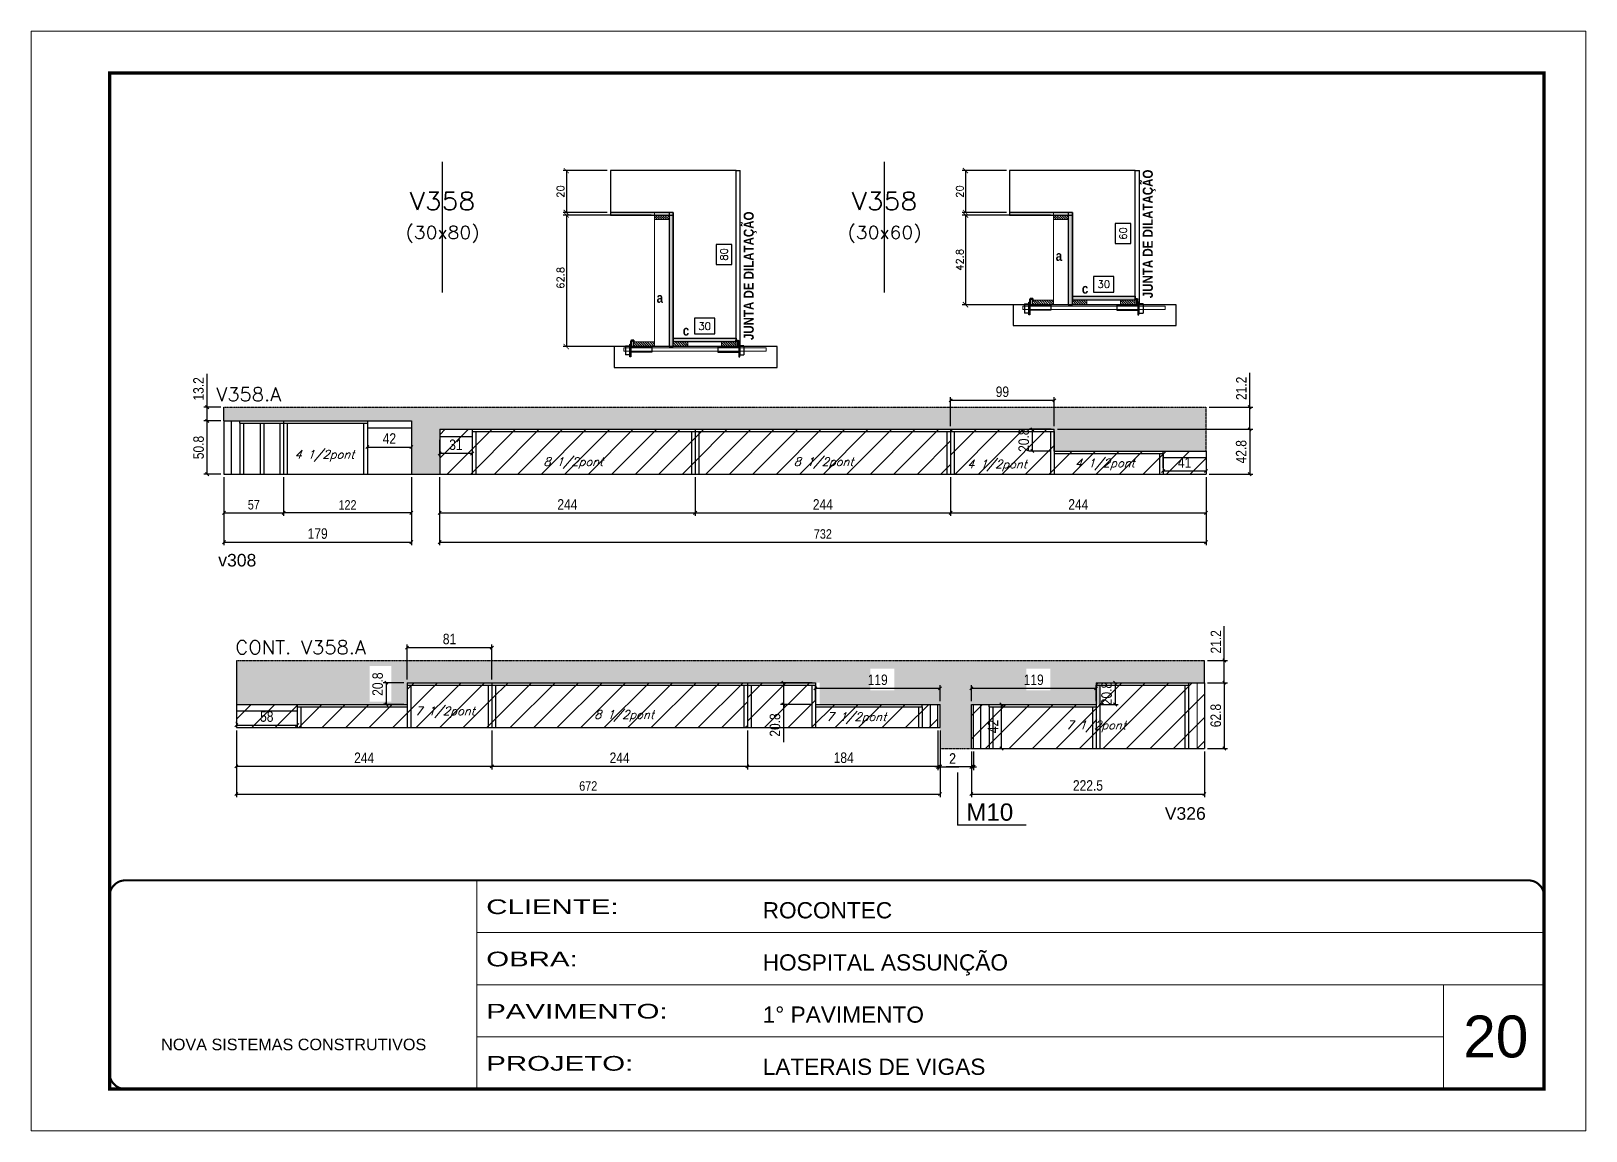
# Model space of a CAD drawing. Extents: x 137137 to 143418, y 10464 to 34486.
# Drawn here: x 141906 to 143391, y 28841 to 29891 of the extents above; entities that cross this region are included whole.
import ezdxf
from ezdxf.enums import TextEntityAlignment as Align

# ---------------------------------------------------------------- set-up
doc = ezdxf.new("R2010")
doc.units = 0
for name, pattern in [('CONTINUO', [0]), ('DASHED', [0.75, 0.5, -0.25]), ('HIDDEN', [0.375, 0.25, -0.125])]:
    doc.linetypes.add(name, pattern=pattern)
for name, color, linetype in [('5', 5, 'Continuous'), ('barrote', 251, 'Continuous'), ('COTA', 241, 'Continuous'), ('Cota Seção (2x)', 4, 'Continuous'), ('detalhes', 4, 'Continuous'), ('NOMENCLATURA', 7, 'Continuous'), ('Painéis', 200, 'Continuous'), ('presilha', 1, 'Continuous'), ('SARR_2.2x7', 40, 'Continuous'), ('SARR_3.5x7', 81, 'Continuous'), ('texto', 7, 'Continuous'), ('Texto de Titulo', 7, 'Continuous'), ('Texto Qtd Sarr', 242, 'Continuous')]:
    doc.layers.add(name, color=color, linetype=linetype)
for name, color, linetype, lineweight in [('CARIMBO', 255, 'Continuous', 9), ('CONCRETO', 251, 'Continuous', 25), ('Escoras', 2, 'Continuous', 25), ('Folhas', 255, 'Continuous', 9), ('Hachura', 251, 'Continuous', 9), ('Madeira', 126, 'Continuous', 18), ('Sarr 2.2x7', 40, 'Continuous', 9), ('SARRAFO DE PRESSAO', 251, 'DASHED', 9), ('SCO-___-LAJ', 2, 'Continuous', 0), ('Texto Seção', 7, 'Continuous', 15)]:
    doc.layers.add(name, color=color, linetype=linetype, lineweight=lineweight)
doc.styles.add('ARIAL', font='arial.ttf')
doc.styles.add('COTA TECNICA', font='techl___.ttf', dxfattribs={"height": 10})
doc.styles.add('COTA TECNICA-50', font='techl___.ttf', dxfattribs={"height": 9})
doc.styles.add('REGUA-120', font='ROMANS.shx', dxfattribs={"height": 15})
doc.styles.add('Romans', font='romans.shx')
doc.styles.get("Standard").update_dxf_attribs({"font": 'arial.ttf'})
doc.styles.add('TECNICA', font='techb___.ttf', dxfattribs={"height": 10})
doc.styles.add('Tecnologia', font='')
doc.styles.get('Tecnologia').set_extended_font_data('Forgotten Futurist')
doc.dimstyles.new('COTA PAINEL-50', dxfattribs={"dimtxt": 9, "dimasz": 3, "dimexe": 3, "dimexo": 3, "dimgap": 3, "dimtad": 1, "dimdec": 1, "dimzin": 12, "dimdsep": 46, "dimtxsty": 'COTA TECNICA-50', "dimblk1": 'OBLIQUE', "dimblk2": 'OBLIQUE', "dimsah": 1, "dimcen": 0.9, "dimclrd": 4, "dimclre": 4, "dimclrt": 240, "dimadec": 1, "dimazin": 3, "dimtfac": 1, "dimtdec": 1, "dimtmove": 0, "dimatfit": 3, "dimfxl": 1, "dimtolj": 1, "dimtzin": 12, "dimarcsym": 0})
doc.dimstyles.new('Cota Seção (2x)', dxfattribs={"dimtxt": 7, "dimasz": 5, "dimexe": 3, "dimexo": 3, "dimgap": 2, "dimtad": 3, "dimdec": 1, "dimlfac": 0.5, "dimzin": 12, "dimdsep": 46, "dimtxsty": 'Romans', "dimblk": 'ARCHTICK', "dimcen": 0, "dimclrd": 4, "dimclre": 4, "dimclrt": 1, "dimadec": 1, "dimazin": 3, "dimtfac": 1, "dimtdec": 1, "dimtmove": 0, "dimatfit": 3, "dimldrblk": 'OBLIQUE', "dimfxl": 1, "dimtolj": 1, "dimtzin": 12, "dimarcsym": 0})
doc.dimstyles.new('Cota Seção interna', dxfattribs={"dimtxt": 7, "dimasz": 6, "dimexe": 0.18, "dimexo": 2, "dimgap": -4, "dimtad": 3, "dimdec": 1, "dimlfac": 0.5, "dimzin": 12, "dimdsep": 46, "dimtxsty": 'Romans', "dimblk": 'ARCHTICK', "dimcen": 0.09, "dimse1": 1, "dimse2": 1, "dimsd1": 1, "dimsd2": 1, "dimclrd": 180, "dimclre": 5, "dimclrt": 1, "dimadec": 0, "dimazin": 3, "dimtfac": 1, "dimtdec": 1, "dimtofl": 0, "dimtmove": 0, "dimatfit": 3, "dimldrblk": 'ARCHTICK', "dimfxl": 1, "dimtolj": 1, "dimtzin": 0, "dimarcsym": 0})
doc.dimstyles.new('PAINEL', dxfattribs={"dimtxt": 10, "dimasz": 3, "dimexe": 3, "dimexo": 3, "dimgap": 3, "dimtad": 1, "dimdec": 1, "dimzin": 12, "dimdsep": 46, "dimtxsty": 'COTA TECNICA', "dimblk1": 'OBLIQUE', "dimblk2": 'OBLIQUE', "dimsah": 1, "dimcen": 0.9, "dimclrd": 4, "dimclre": 4, "dimclrt": 240, "dimadec": 1, "dimazin": 3, "dimtfac": 1, "dimtdec": 1, "dimtmove": 0, "dimatfit": 3, "dimfxl": 1, "dimtolj": 1, "dimtzin": 12, "dimarcsym": 0})
pattern_1 = [(45, (12097.8, 2458.383), (-11.2253202, 11.2253202), [])]
pattern_2 = [(45, (4775.619, -1194.145), (-11.2253202, 11.2253202), [])]

msp = doc.modelspace()

# ---------------------------------------------------------------- texts
at = {"layer": '5', "linetype": 'Continuous'}
for s, p in [('v308', (142084.55, 29380.34)), ('V326', (142988.58, 29138.54))]:
    msp.add_text(s, height=12, rotation=359.99996, dxfattribs=at).set_placement(p)
at = {"layer": 'CARIMBO', "style": 'ARIAL'}
msp.add_text('20', height=40, dxfattribs=at).set_placement((143273.65, 28911.62))
at = {"layer": 'detalhes', "style": 'TECNICA'}
for p in [(142977.13, 29636.48), (142595.97, 29596.48)]:
    msp.add_text('JUNTA DE DILATAÇÃO', height=9.6, rotation=90, dxfattribs=at).set_placement(p)
for s, p in [('a', (142884.45, 29672.08)), ('c', (142909.36, 29640.78)), ('a', (142503.29, 29632.08)), ('c', (142528.2, 29600.78))]:
    msp.add_text(s, height=9.6, dxfattribs=at).set_placement(p)
at = {"layer": 'NOMENCLATURA', "linetype": 'Continuous'}
msp.add_text('M10', height=16.5, dxfattribs=at).set_placement((142799, 29137.6))
at = {"layer": 'texto', "color": 2, "char_height": 8, "attachment_point": 5, "style": 'Romans'}
for s, insert in [('{\\Q19;\\C256;4 1/2pont}', (142185.95, 29486.04)), ('{\\Q19;\\C256;8 1/2pont}', (142423.65, 29479.07)), ('{\\Q19;\\C256;8 1/2pont}', (142662.72, 29479.07)), ('{\\Q19;\\C256;4 1/2pont}', (142828.29, 29476.75)), ('{\\Q19;\\C256;4 1/2pont}', (142931.3, 29477.78)), ('{\\Q19;\\C256;7 1/2pont}', (142300.98, 29241.14)), ('{\\Q19;\\C256;8 1/2pont}', (142472.13, 29237.7)), ('{\\Q19;\\C256;7 1/2pont}', (142693.98, 29235.5)), ('{\\Q19;\\C256;7 1/2pont}', (142922.93, 29227.56))]:
    msp.add_mtext(s, dxfattribs=dict(at, insert=insert))
at = {"layer": 'Texto Seção', "style": 'REGUA-120', "width": 1.05}
for s, p in [('V358.A', (142082.63, 29538.23)), ('CONT. V358.A', (142100.99, 29296.75))]:
    msp.add_text(s, height=13, dxfattribs=at).set_placement(p)

# ---------------------------------------------------------------- blocks, each defined once
blk = doc.blocks.new('9999999999')
at = {"color": 30, "linetype": 'CONTINUO'}
for p, q in [((98564.6, 34230.2), (98564.6, 34429.4)), ((98564.6, 34379.6), (99584, 34379.6)), ((98564.6, 34329.8), (99488, 34329.8)), ((99584, 34329.8), (99488, 34329.8)), ((99488, 34329.8), (99488, 34230.2)), ((98564.6, 34280), (99488, 34280))]:
    blk.add_line(p, q, dxfattribs=at)
at = {"color": 30, "linetype": 'CONTINUO', "const_width": 2}
blk.add_lwpolyline([(99584, 34230.2), (99584, 34414.4, 0.414214), (99569, 34429.4), (98229, 34429.4, 0.414214), (98214, 34414.4), (98214, 34245.2, 0.414214), (98229, 34230.2), (99584, 34230.2)], format="xyb", dxfattribs=at)
at = {"layer": 'Folhas'}
blk.add_lwpolyline([(98139, 34190.2), (99624, 34190.2), (99624, 35240.2), (98139, 35240.2)], close=True, dxfattribs=at)
at = {"layer": 'Folhas', "color": 30, "const_width": 3}
blk.add_lwpolyline([(98214, 34230.2), (99584, 34230.2), (99584, 35200.2), (98214, 35200.2)], close=True, dxfattribs=at)
at = {"color": 7, "linetype": 'Continuous', "ltscale": 5, "style": 'ARIAL'}
for s, height, p in [('ROCONTEC', 15.48, (98837.7, 34393.1)), ('HOSPITAL ASSUNÇÃO', 15.483, (98837.7, 34343.3)), ('1° PAVIMENTO', 15.483, (98837.7, 34293.5)), ('NOVA SISTEMAS CONSTRUTIVOS', 11.059, (98263.2, 34267.2)), ('LATERAIS DE VIGAS', 15.483, (98837.7, 34243.7))]:
    blk.add_text(s, height=height, dxfattribs=at).set_placement(p)
at = {"layer": 'Folhas', "color": 7, "style": 'Tecnologia', "width": 1.5}
for s, p in [('CLIENTE:', (98573.7, 34397.2)), ('OBRA:', (98573.7, 34347.3)), ('PAVIMENTO:', (98573.7, 34297.5)), ('PROJETO:', (98573.7, 34247.7))]:
    blk.add_text(s, height=14, dxfattribs=at).set_placement(p)
blk = doc.blocks.new('titulo1')
at = {"layer": 'Defpoints', "color": 252, "linetype": 'HIDDEN', "ltscale": 2}
blk.add_line((0, 0), (0, 125), dxfattribs=at)
at = {"layer": 'Defpoints', "style": 'Romans', "oblique": 15}
blk.add_attdef('FOLHA', text='', height=10, dxfattribs=at).set_placement((0, 15.6), align=Align.MIDDLE_CENTER)
at = {"layer": 'Texto Qtd Sarr', "color": 3, "style": 'Romans', "oblique": 15}
for tag, height, p in [('TITULO', 17, (0, 71.4)), ('SEÇÃO', 12, (0, 41.5))]:
    blk.add_attdef(tag, text='', height=height, dxfattribs=at).set_placement(p, align=Align.MIDDLE_CENTER)
blk = doc.blocks.new('PRESILHA METÁLICA 1')
at = {"layer": 'presilha'}
for p, q in [((0, 13), (6, 13)), ((0, 13), (0, 0)), ((6, 0), (0, 0)), ((6, 15.5), (7.5, 15.5)), ((6, -2.5), (6, 15.5)), ((6, 13), (6, 0)), ((7.5, 10.6), (7.5, 19.9)), ((7.5, 15.5), (7.5, -2.5)), ((37.5, 4.1), (7.5, 4.1)), ((12, 21), (8.6, 21)), ((9, 11.6), (9, 18.9)), ((12, 19.5), (9.6, 19.5)), ((37.5, 11), (9.6, 11)), ((12, 21), (12, 19.5)), ((37.5, 11), (37.5, 4.1)), ((7.5, -2.5), (6, -2.5))]:
    blk.add_line(p, q, dxfattribs=at)
for centre, radius, start, end in [((8.6, 19.9), 1.14, 90, 180), ((9.6, 18.9), 0.57, 90, 180), ((9.6, 11.6), 0.57, 180, 270)]:
    blk.add_arc(centre, radius, start, end, dxfattribs=at)
blk = doc.blocks.new('*D504')
at = {"layer": 'Cota Seção (2x)', "color": 180, "lineweight": -2, "transparency": 16777216}
for p, q in [((142558.8, 29617.3), (142539.4, 29617.3)), ((142539.4, 29617.3), (142539.4, 29602.3)), ((142558.8, 29602.3), (142558.8, 29617.3)), ((142539.4, 29602.3), (142558.8, 29602.3))]:
    blk.add_line(p, q, dxfattribs=at)
at = {"layer": 'Defpoints', "color": 0, "transparency": 16777216}
for p in [(142579.1, 29598.3), (142519.1, 29590.3), (142579.1, 29590.3)]:
    blk.add_point(p, dxfattribs=at)
at = {"layer": 'Cota Seção (2x)', "color": 1, "transparency": 16777216, "insert": (142549.1, 29609.8), "char_height": 7, "attachment_point": 5, "style": 'Romans'}
blk.add_mtext('\\A1;30', dxfattribs=at)
blk = doc.blocks.new('_ArchTick')
at = {"color": 0, "linetype": 'ByBlock', "const_width": 0.15}
blk.add_lwpolyline([(-0.5, -0.5), (0.5, 0.5)], dxfattribs=at)
blk = doc.blocks.new('*D515')
at = {"layer": 'COTA', "color": 4, "lineweight": -2, "transparency": 16777216}
for p, q in [((142498.1, 29715.9), (142414, 29715.9)), ((142417, 29715.9), (142417, 29590.3)), ((142498.1, 29590.3), (142414, 29590.3))]:
    blk.add_line(p, q, dxfattribs=at)
at = {"layer": 'Defpoints', "color": 0, "transparency": 16777216}
for p in [(142501.1, 29715.9), (142417, 29590.3), (142501.1, 29590.3)]:
    blk.add_point(p, dxfattribs=at)
at = {"layer": 'COTA', "color": 4, "lineweight": -2, "transparency": 16777216, "xscale": 5, "yscale": 5, "zscale": 5}
for p, rotation in [((142417, 29715.9), 90), ((142417, 29590.3), 270)]:
    blk.add_blockref('_ArchTick', p, dxfattribs=dict(at, rotation=rotation))
at = {"layer": 'COTA', "color": 1, "transparency": 16777216, "insert": (142411.5, 29655.9), "char_height": 7, "attachment_point": 5, "rotation": 90, "style": 'Romans'}
blk.add_mtext('\\A1;62.8', dxfattribs=at)
blk = doc.blocks.new('_Oblique')
at = {"color": 0, "linetype": 'ByBlock', "lineweight": -2}
blk.add_line((-0.5, -0.5), (0.5, 0.5), dxfattribs=at)
blk = doc.blocks.new('*D516')
at = {"layer": 'COTA', "color": 4, "lineweight": -2, "transparency": 16777216}
for p, q in [((142456.1, 29758.3), (142414, 29758.3)), ((142417, 29758.3), (142417, 29718.3)), ((142456.1, 29718.3), (142414, 29718.3))]:
    blk.add_line(p, q, dxfattribs=at)
at = {"layer": 'Defpoints', "color": 0, "transparency": 16777216}
for p in [(142459.1, 29758.3), (142417, 29718.3), (142459.1, 29718.3)]:
    blk.add_point(p, dxfattribs=at)
at = {"layer": 'COTA', "color": 4, "lineweight": -2, "transparency": 16777216, "xscale": 5, "yscale": 5, "zscale": 5}
for p, rotation in [((142417, 29758.3), 90), ((142417, 29718.3), 270)]:
    blk.add_blockref('_ArchTick', p, dxfattribs=dict(at, rotation=rotation))
at = {"layer": 'COTA', "color": 1, "transparency": 16777216, "insert": (142411.5, 29738.3), "char_height": 7, "attachment_point": 5, "rotation": 90, "style": 'Romans'}
blk.add_mtext('\\A1;20', dxfattribs=at)
blk = doc.blocks.new('*D505')
at = {"layer": 'Cota Seção (2x)', "color": 180, "lineweight": -2, "transparency": 16777216}
for p, q in [((142939.9, 29657.3), (142920.6, 29657.3)), ((142920.6, 29657.3), (142920.6, 29642.3)), ((142939.9, 29642.3), (142939.9, 29657.3)), ((142920.6, 29642.3), (142939.9, 29642.3))]:
    blk.add_line(p, q, dxfattribs=at)
at = {"layer": 'Defpoints', "color": 0, "transparency": 16777216}
for p in [(142900.3, 29630.3), (142960.3, 29638.3), (142960.3, 29630.3)]:
    blk.add_point(p, dxfattribs=at)
at = {"layer": 'Cota Seção (2x)', "color": 1, "transparency": 16777216, "insert": (142930.3, 29649.8), "char_height": 7, "attachment_point": 5, "style": 'Romans'}
blk.add_mtext('\\A1;30', dxfattribs=at)
blk = doc.blocks.new('*D517')
at = {"layer": 'COTA', "color": 4, "lineweight": -2, "transparency": 16777216}
for p, q in [((142879.3, 29715.9), (142795.2, 29715.9)), ((142798.2, 29715.9), (142798.2, 29630.3)), ((142879.3, 29630.3), (142795.2, 29630.3))]:
    blk.add_line(p, q, dxfattribs=at)
at = {"layer": 'Defpoints', "color": 0, "transparency": 16777216}
for p in [(142882.3, 29715.9), (142798.2, 29630.3), (142882.3, 29630.3)]:
    blk.add_point(p, dxfattribs=at)
at = {"layer": 'COTA', "color": 4, "lineweight": -2, "transparency": 16777216, "xscale": 5, "yscale": 5, "zscale": 5}
for p, rotation in [((142798.2, 29715.9), 90), ((142798.2, 29630.3), 270)]:
    blk.add_blockref('_ArchTick', p, dxfattribs=dict(at, rotation=rotation))
at = {"layer": 'COTA', "color": 1, "transparency": 16777216, "insert": (142792.7, 29673.1), "char_height": 7, "attachment_point": 5, "rotation": 90, "style": 'Romans'}
blk.add_mtext('\\A1;42.8', dxfattribs=at)
blk = doc.blocks.new('*D518')
at = {"layer": 'COTA', "color": 4, "lineweight": -2, "transparency": 16777216}
for p, q in [((142837.3, 29758.3), (142795.2, 29758.3)), ((142798.2, 29758.3), (142798.2, 29718.3)), ((142837.3, 29718.3), (142795.2, 29718.3))]:
    blk.add_line(p, q, dxfattribs=at)
at = {"layer": 'Defpoints', "color": 0, "transparency": 16777216}
for p in [(142840.3, 29758.3), (142798.2, 29718.3), (142840.3, 29718.3)]:
    blk.add_point(p, dxfattribs=at)
at = {"layer": 'COTA', "color": 4, "lineweight": -2, "transparency": 16777216, "xscale": 5, "yscale": 5, "zscale": 5}
for p, rotation in [((142798.2, 29758.3), 90), ((142798.2, 29718.3), 270)]:
    blk.add_blockref('_ArchTick', p, dxfattribs=dict(at, rotation=rotation))
at = {"layer": 'COTA', "color": 1, "transparency": 16777216, "insert": (142792.7, 29738.3), "char_height": 7, "attachment_point": 5, "rotation": 90, "style": 'Romans'}
blk.add_mtext('\\A1;20', dxfattribs=at)
blk = doc.blocks.new('*D519')
at = {"layer": 'Cota Seção (2x)', "color": 180, "lineweight": -2, "transparency": 16777216}
for p, q in [((142956.3, 29707.8), (142941.3, 29707.8)), ((142941.3, 29707.8), (142941.3, 29688.8)), ((142956.3, 29688.8), (142956.3, 29707.8)), ((142941.3, 29688.8), (142956.3, 29688.8))]:
    blk.add_line(p, q, dxfattribs=at)
at = {"layer": 'Defpoints', "color": 0, "transparency": 16777216}
for p in [(142960.3, 29758.3), (142960.2, 29638.3), (142960.3, 29638.3)]:
    blk.add_point(p, dxfattribs=at)
at = {"layer": 'Cota Seção (2x)', "color": 1, "transparency": 16777216, "insert": (142948.8, 29698.3), "char_height": 7, "attachment_point": 5, "rotation": 90, "style": 'Romans'}
blk.add_mtext('\\A1;60', dxfattribs=at)
blk = doc.blocks.new('*D520')
at = {"layer": 'Cota Seção (2x)', "color": 180, "lineweight": -2, "transparency": 16777216}
for p, q in [((142575.1, 29687.9), (142560.1, 29687.9)), ((142560.1, 29687.9), (142560.1, 29668.6)), ((142575.1, 29668.6), (142575.1, 29687.9)), ((142560.1, 29668.6), (142575.1, 29668.6))]:
    blk.add_line(p, q, dxfattribs=at)
at = {"layer": 'Defpoints', "color": 0, "transparency": 16777216}
for p in [(142579.1, 29758.3), (142579.1, 29598.3), (142579.1, 29598.3)]:
    blk.add_point(p, dxfattribs=at)
at = {"layer": 'Cota Seção (2x)', "color": 1, "transparency": 16777216, "insert": (142567.6, 29678.3), "char_height": 7, "attachment_point": 5, "rotation": 90, "style": 'Romans'}
blk.add_mtext('\\A1;80', dxfattribs=at)
blk = doc.blocks.new('*D521')
at = {"layer": 'COTA', "color": 4, "linetype": 'ByBlock', "lineweight": -2, "transparency": 16777216}
for p, q in [((142589.9, 29223.6), (142589.9, 29186.6)), ((142773.9, 29223.6), (142773.9, 29186.6)), ((142589.9, 29189.6), (142773.9, 29189.6))]:
    blk.add_line(p, q, dxfattribs=at)
at = {"layer": 'Defpoints', "color": 0, "linetype": 'ByBlock', "transparency": 16777216}
for p in [(142589.9, 29226.6), (142773.9, 29226.6), (142773.9, 29189.6)]:
    blk.add_point(p, dxfattribs=at)
at = {"layer": 'COTA', "color": 4, "linetype": 'ByBlock', "lineweight": -2, "transparency": 16777216, "xscale": 3, "yscale": 3, "zscale": 3, "rotation": 180}
blk.add_blockref('_Oblique', (142589.9, 29189.6), dxfattribs=at)
at = {"layer": 'COTA', "color": 4, "linetype": 'ByBlock', "lineweight": -2, "transparency": 16777216, "xscale": 3, "yscale": 3, "zscale": 3}
blk.add_blockref('_Oblique', (142773.9, 29189.6), dxfattribs=at)
at = {"layer": 'COTA', "color": 240, "linetype": 'ByBlock', "transparency": 16777216, "insert": (142681.9, 29197.7), "char_height": 10, "attachment_point": 5, "style": 'COTA TECNICA'}
blk.add_mtext('\\A1;184', dxfattribs=at)
blk = doc.blocks.new('*D506')
at = {"layer": 'COTA', "color": 4, "linetype": 'ByBlock', "lineweight": -2, "transparency": 16777216}
for p, q in [((142803.9, 29203.6), (142803.9, 29160.1)), ((143026.4, 29203.6), (143026.4, 29160.1)), ((142803.9, 29163.1), (143026.4, 29163.1))]:
    blk.add_line(p, q, dxfattribs=at)
at = {"layer": 'Defpoints', "color": 0, "linetype": 'ByBlock', "transparency": 16777216}
for p in [(142803.9, 29206.6), (143026.4, 29206.6), (143026.4, 29163.1)]:
    blk.add_point(p, dxfattribs=at)
at = {"layer": 'COTA', "color": 4, "linetype": 'ByBlock', "lineweight": -2, "transparency": 16777216, "xscale": 3, "yscale": 3, "zscale": 3, "rotation": 180}
blk.add_blockref('_Oblique', (142803.9, 29163.1), dxfattribs=at)
at = {"layer": 'COTA', "color": 4, "linetype": 'ByBlock', "lineweight": -2, "transparency": 16777216, "xscale": 3, "yscale": 3, "zscale": 3}
blk.add_blockref('_Oblique', (143026.4, 29163.1), dxfattribs=at)
at = {"layer": 'COTA', "color": 240, "linetype": 'ByBlock', "transparency": 16777216, "insert": (142915.2, 29171.2), "char_height": 10, "attachment_point": 5, "style": 'COTA TECNICA'}
blk.add_mtext('\\A1;222.5', dxfattribs=at)
blk = doc.blocks.new('*D522')
at = {"layer": 'COTA', "color": 4, "linetype": 'ByBlock', "lineweight": -2, "transparency": 16777216}
for p, q in [((142925.9, 29269.4), (142944.2, 29269.4)), ((142941.2, 29269.4), (142941.2, 29248.6)), ((142925.9, 29248.6), (142944.2, 29248.6))]:
    blk.add_line(p, q, dxfattribs=at)
at = {"layer": 'Defpoints', "color": 0, "linetype": 'ByBlock', "transparency": 16777216}
for p in [(142922.9, 29269.4), (142922.9, 29248.6), (142941.2, 29248.6)]:
    blk.add_point(p, dxfattribs=at)
at = {"layer": 'COTA', "color": 4, "linetype": 'ByBlock', "lineweight": -2, "transparency": 16777216, "xscale": 3, "yscale": 3, "zscale": 3}
for p, rotation in [((142941.2, 29269.4), 90), ((142941.2, 29248.6), 270)]:
    blk.add_blockref('_Oblique', p, dxfattribs=dict(at, rotation=rotation))
at = {"layer": 'COTA', "color": 240, "linetype": 'ByBlock', "transparency": 16777216, "insert": (142933, 29259), "char_height": 10, "attachment_point": 5, "rotation": 90, "style": 'COTA TECNICA'}
blk.add_mtext('\\A1;20.8', dxfattribs=at)
blk = doc.blocks.new('*D523')
at = {"layer": 'COTA', "color": 4, "linetype": 'ByBlock', "lineweight": -2, "transparency": 16777216}
for p, q in [((142803.9, 29251.6), (142803.9, 29267)), ((142922.9, 29264), (142803.9, 29264)), ((142922.9, 29251.6), (142922.9, 29267))]:
    blk.add_line(p, q, dxfattribs=at)
at = {"layer": 'Defpoints', "color": 0, "linetype": 'ByBlock', "transparency": 16777216}
for p in [(142803.9, 29264), (142803.9, 29248.6), (142922.9, 29248.6)]:
    blk.add_point(p, dxfattribs=at)
at = {"layer": 'COTA', "color": 4, "linetype": 'ByBlock', "lineweight": -2, "transparency": 16777216, "xscale": 3, "yscale": 3, "zscale": 3, "rotation": 180}
blk.add_blockref('_Oblique', (142803.9, 29264), dxfattribs=at)
at = {"layer": 'COTA', "color": 4, "linetype": 'ByBlock', "lineweight": -2, "transparency": 16777216, "xscale": 3, "yscale": 3, "zscale": 3}
blk.add_blockref('_Oblique', (142922.9, 29264), dxfattribs=at)
at = {"layer": 'COTA', "color": 240, "linetype": 'ByBlock', "transparency": 16777216, "insert": (142863.4, 29272.1), "char_height": 10, "attachment_point": 5, "style": 'COTA TECNICA'}
blk.add_mtext('\\A1;119', dxfattribs=at)
blk = doc.blocks.new('*D524')
at = {"layer": 'COTA', "color": 4, "linetype": 'ByBlock', "lineweight": -2, "transparency": 16777216}
for p, q in [((142771.9, 29223.6), (142771.9, 29186)), ((142773.9, 29223.6), (142773.9, 29186)), ((142771.9, 29189), (142768.9, 29189)), ((142771.9, 29189), (142773.9, 29189)), ((142773.9, 29189), (142792, 29189))]:
    blk.add_line(p, q, dxfattribs=at)
at = {"layer": 'Defpoints', "color": 0, "linetype": 'ByBlock', "transparency": 16777216}
for p in [(142771.9, 29226.6), (142773.9, 29226.6), (142773.9, 29189)]:
    blk.add_point(p, dxfattribs=at)
at = {"layer": 'COTA', "color": 4, "linetype": 'ByBlock', "lineweight": -2, "transparency": 16777216, "xscale": 3, "yscale": 3, "zscale": 3}
blk.add_blockref('_Oblique', (142771.9, 29189), dxfattribs=at)
at = {"layer": 'COTA', "color": 4, "linetype": 'ByBlock', "lineweight": -2, "transparency": 16777216, "xscale": 3, "yscale": 3, "zscale": 3, "rotation": 180}
blk.add_blockref('_Oblique', (142773.9, 29189), dxfattribs=at)
at = {"layer": 'COTA', "color": 240, "linetype": 'ByBlock', "transparency": 16777216, "insert": (142786, 29197), "char_height": 10, "attachment_point": 5, "style": 'COTA TECNICA'}
blk.add_mtext('\\A1;2', dxfattribs=at)
blk = doc.blocks.new('*D525')
at = {"layer": 'COTA', "color": 4, "linetype": 'ByBlock', "lineweight": -2, "transparency": 16777216}
for p, q in [((142803.9, 29203.6), (142803.9, 29186)), ((142805.9, 29203.6), (142805.9, 29186)), ((142803.9, 29189), (142779.8, 29189)), ((142805.9, 29189), (142803.9, 29189)), ((142805.9, 29189), (142808.9, 29189))]:
    blk.add_line(p, q, dxfattribs=at)
at = {"layer": 'Defpoints', "color": 0, "linetype": 'ByBlock', "transparency": 16777216}
for p in [(142803.9, 29206.6), (142805.9, 29206.6), (142803.9, 29189)]:
    blk.add_point(p, dxfattribs=at)
at = {"layer": 'COTA', "color": 4, "linetype": 'ByBlock', "lineweight": -2, "transparency": 16777216, "xscale": 3, "yscale": 3, "zscale": 3}
blk.add_blockref('_Oblique', (142803.9, 29189), dxfattribs=at)
at = {"layer": 'COTA', "color": 4, "linetype": 'ByBlock', "lineweight": -2, "transparency": 16777216, "xscale": 3, "yscale": 3, "zscale": 3, "rotation": 180}
blk.add_blockref('_Oblique', (142805.9, 29189), dxfattribs=at)
at = {"layer": 'COTA', "color": 240, "linetype": 'ByBlock', "transparency": 16777216, "insert": (142785.8, 29197), "char_height": 10, "attachment_point": 5, "style": 'COTA TECNICA'}
blk.add_mtext('\\A1;2', dxfattribs=at)
blk = doc.blocks.new('*D526')
at = {"layer": 'COTA', "color": 4, "linetype": 'ByBlock', "lineweight": -2, "transparency": 16777216}
for p, q in [((142654.9, 29251.6), (142654.9, 29267)), ((142773.9, 29264), (142654.9, 29264)), ((142773.9, 29251.6), (142773.9, 29267))]:
    blk.add_line(p, q, dxfattribs=at)
at = {"layer": 'Defpoints', "color": 0, "linetype": 'ByBlock', "transparency": 16777216}
for p in [(142654.9, 29264), (142654.9, 29248.6), (142773.9, 29248.6)]:
    blk.add_point(p, dxfattribs=at)
at = {"layer": 'COTA', "color": 4, "linetype": 'ByBlock', "lineweight": -2, "transparency": 16777216, "xscale": 3, "yscale": 3, "zscale": 3, "rotation": 180}
blk.add_blockref('_Oblique', (142654.9, 29264), dxfattribs=at)
at = {"layer": 'COTA', "color": 4, "linetype": 'ByBlock', "lineweight": -2, "transparency": 16777216, "xscale": 3, "yscale": 3, "zscale": 3}
blk.add_blockref('_Oblique', (142773.9, 29264), dxfattribs=at)
at = {"layer": 'COTA', "color": 240, "linetype": 'ByBlock', "transparency": 16777216, "insert": (142714.4, 29272.1), "char_height": 10, "attachment_point": 5, "style": 'COTA TECNICA'}
blk.add_mtext('\\A1;119', dxfattribs=at)
blk = doc.blocks.new('*D527')
at = {"layer": 'COTA', "color": 4, "linetype": 'ByBlock', "lineweight": -2, "transparency": 16777216}
for p, q in [((142651.9, 29269.4), (142621.4, 29269.4)), ((142624.4, 29269.4), (142624.4, 29248.6)), ((142651.9, 29248.6), (142621.4, 29248.6)), ((142624.4, 29248.6), (142624.4, 29212.5))]:
    blk.add_line(p, q, dxfattribs=at)
at = {"layer": 'Defpoints', "color": 0, "linetype": 'ByBlock', "transparency": 16777216}
for p in [(142654.9, 29269.4), (142624.4, 29248.6), (142654.9, 29248.6)]:
    blk.add_point(p, dxfattribs=at)
at = {"layer": 'COTA', "color": 4, "linetype": 'ByBlock', "lineweight": -2, "transparency": 16777216, "xscale": 3, "yscale": 3, "zscale": 3}
for p, rotation in [((142624.4, 29269.4), 90), ((142624.4, 29248.6), 270)]:
    blk.add_blockref('_Oblique', p, dxfattribs=dict(at, rotation=rotation))
at = {"layer": 'COTA', "color": 240, "linetype": 'ByBlock', "transparency": 16777216, "insert": (142616.3, 29229), "char_height": 10, "attachment_point": 5, "rotation": 90, "style": 'COTA TECNICA'}
blk.add_mtext('\\A1;20.8', dxfattribs=at)
blk = doc.blocks.new('*D507')
at = {"layer": 'COTA', "color": 4, "linetype": 'ByBlock', "lineweight": -2, "transparency": 16777216}
for p, q in [((143029.4, 29269.4), (143048.4, 29269.4)), ((143045.4, 29269.4), (143045.4, 29206.6)), ((143029.4, 29206.6), (143048.4, 29206.6))]:
    blk.add_line(p, q, dxfattribs=at)
at = {"layer": 'Defpoints', "color": 0, "linetype": 'ByBlock', "transparency": 16777216}
for p in [(143026.4, 29269.4), (143026.4, 29206.6), (143045.4, 29206.6)]:
    blk.add_point(p, dxfattribs=at)
at = {"layer": 'COTA', "color": 4, "linetype": 'ByBlock', "lineweight": -2, "transparency": 16777216, "xscale": 3, "yscale": 3, "zscale": 3}
for p, rotation in [((143045.4, 29269.4), 90), ((143045.4, 29206.6), 270)]:
    blk.add_blockref('_Oblique', p, dxfattribs=dict(at, rotation=rotation))
at = {"layer": 'COTA', "color": 240, "linetype": 'ByBlock', "transparency": 16777216, "insert": (143037.3, 29238), "char_height": 10, "attachment_point": 5, "rotation": 90, "style": 'COTA TECNICA'}
blk.add_mtext('\\A1;62.8', dxfattribs=at)
blk = doc.blocks.new('*D508')
at = {"layer": 'COTA', "color": 4, "linetype": 'ByBlock', "lineweight": -2, "transparency": 16777216}
for p, q in [((143045.4, 29290.6), (143045.4, 29323.3)), ((143029.4, 29290.6), (143048.4, 29290.6)), ((143045.4, 29269.4), (143045.4, 29290.6)), ((143029.4, 29269.4), (143048.4, 29269.4))]:
    blk.add_line(p, q, dxfattribs=at)
at = {"layer": 'Defpoints', "color": 0, "linetype": 'ByBlock', "transparency": 16777216}
for p in [(143026.4, 29290.6), (143045.4, 29290.6), (143026.4, 29269.4)]:
    blk.add_point(p, dxfattribs=at)
at = {"layer": 'COTA', "color": 4, "linetype": 'ByBlock', "lineweight": -2, "transparency": 16777216, "xscale": 3, "yscale": 3, "zscale": 3}
for p, rotation in [((143045.4, 29290.6), 90), ((143045.4, 29269.4), 270)]:
    blk.add_blockref('_Oblique', p, dxfattribs=dict(at, rotation=rotation))
at = {"layer": 'COTA', "color": 240, "linetype": 'ByBlock', "transparency": 16777216, "insert": (143037.4, 29308.4), "char_height": 10, "attachment_point": 5, "rotation": 90, "style": 'COTA TECNICA'}
blk.add_mtext('\\A1;21.2', dxfattribs=at)
blk = doc.blocks.new('*D528')
at = {"layer": 'COTA', "color": 4, "linetype": 'ByBlock', "lineweight": -2, "transparency": 16777216}
for p, q in [((142101.9, 29223.6), (142101.9, 29186.6)), ((142345.9, 29223.6), (142345.9, 29186.6)), ((142101.9, 29189.6), (142345.9, 29189.6))]:
    blk.add_line(p, q, dxfattribs=at)
at = {"layer": 'Defpoints', "color": 0, "linetype": 'ByBlock', "transparency": 16777216}
for p in [(142101.9, 29226.6), (142345.9, 29226.6), (142345.9, 29189.6)]:
    blk.add_point(p, dxfattribs=at)
at = {"layer": 'COTA', "color": 4, "linetype": 'ByBlock', "lineweight": -2, "transparency": 16777216, "xscale": 3, "yscale": 3, "zscale": 3, "rotation": 180}
blk.add_blockref('_Oblique', (142101.9, 29189.6), dxfattribs=at)
at = {"layer": 'COTA', "color": 4, "linetype": 'ByBlock', "lineweight": -2, "transparency": 16777216, "xscale": 3, "yscale": 3, "zscale": 3}
blk.add_blockref('_Oblique', (142345.9, 29189.6), dxfattribs=at)
at = {"layer": 'COTA', "color": 240, "linetype": 'ByBlock', "transparency": 16777216, "insert": (142223.9, 29197.7), "char_height": 10, "attachment_point": 5, "style": 'COTA TECNICA'}
blk.add_mtext('\\A1;244', dxfattribs=at)
blk = doc.blocks.new('*D529')
at = {"layer": 'COTA', "color": 4, "linetype": 'ByBlock', "lineweight": -2, "transparency": 16777216}
for p, q in [((142345.9, 29223.6), (142345.9, 29186.6)), ((142589.9, 29223.6), (142589.9, 29186.6)), ((142345.9, 29189.6), (142589.9, 29189.6))]:
    blk.add_line(p, q, dxfattribs=at)
at = {"layer": 'Defpoints', "color": 0, "linetype": 'ByBlock', "transparency": 16777216}
for p in [(142345.9, 29226.6), (142589.9, 29226.6), (142589.9, 29189.6)]:
    blk.add_point(p, dxfattribs=at)
at = {"layer": 'COTA', "color": 4, "linetype": 'ByBlock', "lineweight": -2, "transparency": 16777216, "xscale": 3, "yscale": 3, "zscale": 3, "rotation": 180}
blk.add_blockref('_Oblique', (142345.9, 29189.6), dxfattribs=at)
at = {"layer": 'COTA', "color": 4, "linetype": 'ByBlock', "lineweight": -2, "transparency": 16777216, "xscale": 3, "yscale": 3, "zscale": 3}
blk.add_blockref('_Oblique', (142589.9, 29189.6), dxfattribs=at)
at = {"layer": 'COTA', "color": 240, "linetype": 'ByBlock', "transparency": 16777216, "insert": (142467.9, 29197.7), "char_height": 10, "attachment_point": 5, "style": 'COTA TECNICA'}
blk.add_mtext('\\A1;244', dxfattribs=at)
blk = doc.blocks.new('*D530')
at = {"layer": 'COTA', "color": 4, "linetype": 'ByBlock', "lineweight": -2, "transparency": 16777216}
for p, q in [((142261.9, 29269.4), (142242, 29269.4)), ((142245, 29269.4), (142245, 29248.6)), ((142261.9, 29248.6), (142242, 29248.6))]:
    blk.add_line(p, q, dxfattribs=at)
at = {"layer": 'Defpoints', "color": 0, "linetype": 'ByBlock', "transparency": 16777216}
for p in [(142264.9, 29269.4), (142245, 29248.6), (142264.9, 29248.6)]:
    blk.add_point(p, dxfattribs=at)
at = {"layer": 'COTA', "color": 4, "linetype": 'ByBlock', "lineweight": -2, "transparency": 16777216, "xscale": 3, "yscale": 3, "zscale": 3}
for p, rotation in [((142245, 29269.4), 90), ((142245, 29248.6), 270)]:
    blk.add_blockref('_Oblique', p, dxfattribs=dict(at, rotation=rotation))
at = {"layer": 'COTA', "color": 240, "linetype": 'ByBlock', "transparency": 16777216, "insert": (142236.8, 29268), "char_height": 10, "attachment_point": 5, "rotation": 90, "style": 'COTA TECNICA'}
blk.add_mtext('\\A1;20.8', dxfattribs=at)
blk = doc.blocks.new('*D531')
at = {"layer": 'COTA', "color": 4, "linetype": 'ByBlock', "lineweight": -2, "transparency": 16777216}
for p, q in [((142101.9, 29230.6), (142101.9, 29231.9)), ((142101.9, 29228.9), (142159.9, 29228.9)), ((142159.9, 29234.6), (142159.9, 29225.9))]:
    blk.add_line(p, q, dxfattribs=at)
at = {"layer": 'Defpoints', "color": 0, "linetype": 'ByBlock', "transparency": 16777216}
for p in [(142101.9, 29227.6), (142159.9, 29237.6), (142159.9, 29228.9)]:
    blk.add_point(p, dxfattribs=at)
at = {"layer": 'COTA', "color": 4, "linetype": 'ByBlock', "lineweight": -2, "transparency": 16777216, "xscale": 3, "yscale": 3, "zscale": 3, "rotation": 180}
blk.add_blockref('_Oblique', (142101.9, 29228.9), dxfattribs=at)
at = {"layer": 'COTA', "color": 4, "linetype": 'ByBlock', "lineweight": -2, "transparency": 16777216, "xscale": 3, "yscale": 3, "zscale": 3}
blk.add_blockref('_Oblique', (142159.9, 29228.9), dxfattribs=at)
at = {"layer": 'COTA', "color": 240, "linetype": 'ByBlock', "transparency": 16777216, "insert": (142130.9, 29237), "char_height": 10, "attachment_point": 5, "style": 'COTA TECNICA'}
blk.add_mtext('\\A1;58', dxfattribs=at)
blk = doc.blocks.new('*D532')
at = {"layer": 'COTA', "color": 4, "linetype": 'ByBlock', "lineweight": -2, "transparency": 16777216}
for p, q in [((142264.9, 29272.4), (142264.9, 29305.9)), ((142264.9, 29302.9), (142345.9, 29302.9)), ((142345.9, 29272.4), (142345.9, 29305.9))]:
    blk.add_line(p, q, dxfattribs=at)
at = {"layer": 'Defpoints', "color": 0, "linetype": 'ByBlock', "transparency": 16777216}
for p in [(142345.9, 29302.9), (142264.9, 29269.4), (142345.9, 29269.4)]:
    blk.add_point(p, dxfattribs=at)
at = {"layer": 'COTA', "color": 4, "linetype": 'ByBlock', "lineweight": -2, "transparency": 16777216, "xscale": 3, "yscale": 3, "zscale": 3, "rotation": 180}
blk.add_blockref('_Oblique', (142264.9, 29302.9), dxfattribs=at)
at = {"layer": 'COTA', "color": 4, "linetype": 'ByBlock', "lineweight": -2, "transparency": 16777216, "xscale": 3, "yscale": 3, "zscale": 3}
blk.add_blockref('_Oblique', (142345.9, 29302.9), dxfattribs=at)
at = {"layer": 'COTA', "color": 240, "linetype": 'ByBlock', "transparency": 16777216, "insert": (142305.4, 29311), "char_height": 10, "attachment_point": 5, "style": 'COTA TECNICA'}
blk.add_mtext('\\A1;81', dxfattribs=at)
blk = doc.blocks.new('*D533')
at = {"layer": 'COTA', "color": 4, "linetype": 'ByBlock', "lineweight": -2, "transparency": 16777216}
for p, q in [((142296, 29465.5), (142296, 29428.6)), ((142540, 29465.5), (142540, 29428.6)), ((142296, 29431.6), (142540, 29431.6))]:
    blk.add_line(p, q, dxfattribs=at)
at = {"layer": 'Defpoints', "color": 0, "linetype": 'ByBlock', "transparency": 16777216}
for p in [(142296, 29468.5), (142540, 29468.5), (142540, 29431.6)]:
    blk.add_point(p, dxfattribs=at)
at = {"layer": 'COTA', "color": 4, "linetype": 'ByBlock', "lineweight": -2, "transparency": 16777216, "xscale": 3, "yscale": 3, "zscale": 3, "rotation": 180}
blk.add_blockref('_Oblique', (142296, 29431.6), dxfattribs=at)
at = {"layer": 'COTA', "color": 4, "linetype": 'ByBlock', "lineweight": -2, "transparency": 16777216, "xscale": 3, "yscale": 3, "zscale": 3}
blk.add_blockref('_Oblique', (142540, 29431.6), dxfattribs=at)
at = {"layer": 'COTA', "color": 240, "linetype": 'ByBlock', "transparency": 16777216, "insert": (142418, 29439.6), "char_height": 10, "attachment_point": 5, "style": 'COTA TECNICA'}
blk.add_mtext('\\A1;244', dxfattribs=at)
blk = doc.blocks.new('*D534')
at = {"layer": 'COTA', "color": 4, "linetype": 'ByBlock', "lineweight": -2, "transparency": 16777216}
for p, q in [((142540, 29465.5), (142540, 29428.6)), ((142784, 29465.5), (142784, 29428.6)), ((142540, 29431.6), (142784, 29431.6))]:
    blk.add_line(p, q, dxfattribs=at)
at = {"layer": 'Defpoints', "color": 0, "linetype": 'ByBlock', "transparency": 16777216}
for p in [(142540, 29468.5), (142784, 29468.5), (142784, 29431.6)]:
    blk.add_point(p, dxfattribs=at)
at = {"layer": 'COTA', "color": 4, "linetype": 'ByBlock', "lineweight": -2, "transparency": 16777216, "xscale": 3, "yscale": 3, "zscale": 3, "rotation": 180}
blk.add_blockref('_Oblique', (142540, 29431.6), dxfattribs=at)
at = {"layer": 'COTA', "color": 4, "linetype": 'ByBlock', "lineweight": -2, "transparency": 16777216, "xscale": 3, "yscale": 3, "zscale": 3}
blk.add_blockref('_Oblique', (142784, 29431.6), dxfattribs=at)
at = {"layer": 'COTA', "color": 240, "linetype": 'ByBlock', "transparency": 16777216, "insert": (142662, 29439.6), "char_height": 10, "attachment_point": 5, "style": 'COTA TECNICA'}
blk.add_mtext('\\A1;244', dxfattribs=at)
blk = doc.blocks.new('*D535')
at = {"layer": 'COTA', "color": 4, "linetype": 'ByBlock', "lineweight": -2, "transparency": 16777216}
for p, q in [((142784, 29465.5), (142784, 29428.6)), ((143028, 29465.5), (143028, 29428.6)), ((142784, 29431.6), (143028, 29431.6))]:
    blk.add_line(p, q, dxfattribs=at)
at = {"layer": 'Defpoints', "color": 0, "linetype": 'ByBlock', "transparency": 16777216}
for p in [(142784, 29468.5), (143028, 29468.5), (143028, 29431.6)]:
    blk.add_point(p, dxfattribs=at)
at = {"layer": 'COTA', "color": 4, "linetype": 'ByBlock', "lineweight": -2, "transparency": 16777216, "xscale": 3, "yscale": 3, "zscale": 3, "rotation": 180}
blk.add_blockref('_Oblique', (142784, 29431.6), dxfattribs=at)
at = {"layer": 'COTA', "color": 4, "linetype": 'ByBlock', "lineweight": -2, "transparency": 16777216, "xscale": 3, "yscale": 3, "zscale": 3}
blk.add_blockref('_Oblique', (143028, 29431.6), dxfattribs=at)
at = {"layer": 'COTA', "color": 240, "linetype": 'ByBlock', "transparency": 16777216, "insert": (142906, 29439.6), "char_height": 10, "attachment_point": 5, "style": 'COTA TECNICA'}
blk.add_mtext('\\A1;244', dxfattribs=at)
blk = doc.blocks.new('*D536')
at = {"layer": 'COTA', "color": 4, "linetype": 'ByBlock', "lineweight": -2, "transparency": 16777216}
for p, q in [((142880, 29511.3), (142859, 29511.3)), ((142862, 29511.3), (142862, 29490.5)), ((142880, 29490.5), (142859, 29490.5))]:
    blk.add_line(p, q, dxfattribs=at)
at = {"layer": 'Defpoints', "color": 0, "linetype": 'ByBlock', "transparency": 16777216}
for p in [(142883, 29511.3), (142862, 29490.5), (142883, 29490.5)]:
    blk.add_point(p, dxfattribs=at)
at = {"layer": 'COTA', "color": 4, "linetype": 'ByBlock', "lineweight": -2, "transparency": 16777216, "xscale": 3, "yscale": 3, "zscale": 3}
for p, rotation in [((142862, 29511.3), 90), ((142862, 29490.5), 270)]:
    blk.add_blockref('_Oblique', p, dxfattribs=dict(at, rotation=rotation))
at = {"layer": 'COTA', "color": 240, "linetype": 'ByBlock', "transparency": 16777216, "insert": (142853.9, 29500.9), "char_height": 10, "attachment_point": 5, "rotation": 90, "style": 'COTA TECNICA'}
blk.add_mtext('\\A1;20.8', dxfattribs=at)
blk = doc.blocks.new('*D537')
at = {"layer": 'COTA', "color": 4, "linetype": 'ByBlock', "lineweight": -2, "transparency": 16777216}
for p, q in [((142987, 29475.4), (142987, 29468.5)), ((142987, 29471.5), (143028, 29471.5)), ((143028, 29476.5), (143028, 29468.5))]:
    blk.add_line(p, q, dxfattribs=at)
at = {"layer": 'Defpoints', "color": 0, "linetype": 'ByBlock', "transparency": 16777216}
for p in [(142987, 29478.4), (143028, 29479.5), (143028, 29471.5)]:
    blk.add_point(p, dxfattribs=at)
at = {"layer": 'COTA', "color": 4, "linetype": 'ByBlock', "lineweight": -2, "transparency": 16777216, "xscale": 3, "yscale": 3, "zscale": 3, "rotation": 180}
blk.add_blockref('_Oblique', (142987, 29471.5), dxfattribs=at)
at = {"layer": 'COTA', "color": 4, "linetype": 'ByBlock', "lineweight": -2, "transparency": 16777216, "xscale": 3, "yscale": 3, "zscale": 3}
blk.add_blockref('_Oblique', (143028, 29471.5), dxfattribs=at)
at = {"layer": 'COTA', "color": 240, "linetype": 'ByBlock', "transparency": 16777216, "insert": (143007.5, 29479.6), "char_height": 10, "attachment_point": 5, "style": 'COTA TECNICA'}
blk.add_mtext('\\A1;41', dxfattribs=at)
blk = doc.blocks.new('*D538')
at = {"layer": 'COTA', "color": 4, "linetype": 'ByBlock', "lineweight": -2, "transparency": 16777216}
for p, q in [((142784, 29514.3), (142784, 29542)), ((142784, 29539), (142883, 29539)), ((142883, 29514.3), (142883, 29542))]:
    blk.add_line(p, q, dxfattribs=at)
at = {"layer": 'Defpoints', "color": 0, "linetype": 'ByBlock', "transparency": 16777216}
for p in [(142883, 29539), (142784, 29511.3), (142883, 29511.3)]:
    blk.add_point(p, dxfattribs=at)
at = {"layer": 'COTA', "color": 4, "linetype": 'ByBlock', "lineweight": -2, "transparency": 16777216, "xscale": 3, "yscale": 3, "zscale": 3, "rotation": 180}
blk.add_blockref('_Oblique', (142784, 29539), dxfattribs=at)
at = {"layer": 'COTA', "color": 4, "linetype": 'ByBlock', "lineweight": -2, "transparency": 16777216, "xscale": 3, "yscale": 3, "zscale": 3}
blk.add_blockref('_Oblique', (142883, 29539), dxfattribs=at)
at = {"layer": 'COTA', "color": 240, "linetype": 'ByBlock', "transparency": 16777216, "insert": (142833.5, 29547.1), "char_height": 10, "attachment_point": 5, "style": 'COTA TECNICA'}
blk.add_mtext('\\A1;99', dxfattribs=at)
blk = doc.blocks.new('*D509')
at = {"layer": 'COTA', "color": 4, "linetype": 'ByBlock', "lineweight": -2, "transparency": 16777216}
for p, q in [((142823.9, 29248.6), (142835.6, 29248.6)), ((142832.6, 29206.6), (142832.6, 29248.6)), ((142823.9, 29206.6), (142835.6, 29206.6))]:
    blk.add_line(p, q, dxfattribs=at)
at = {"layer": 'Defpoints', "color": 0, "linetype": 'ByBlock', "transparency": 16777216}
for p in [(142820.9, 29248.6), (142832.6, 29248.6), (142820.9, 29206.6)]:
    blk.add_point(p, dxfattribs=at)
at = {"layer": 'COTA', "color": 4, "linetype": 'ByBlock', "lineweight": -2, "transparency": 16777216, "xscale": 3, "yscale": 3, "zscale": 3}
for p, rotation in [((142832.6, 29248.6), 90), ((142832.6, 29206.6), 270)]:
    blk.add_blockref('_Oblique', p, dxfattribs=dict(at, rotation=rotation))
at = {"layer": 'COTA', "color": 240, "linetype": 'ByBlock', "transparency": 16777216, "insert": (142824.5, 29227.6), "char_height": 10, "attachment_point": 5, "rotation": 90, "style": 'COTA TECNICA'}
blk.add_mtext('\\A1;42', dxfattribs=at)
blk = doc.blocks.new('*D510')
at = {"layer": 'COTA', "color": 4, "linetype": 'ByBlock', "lineweight": -2, "transparency": 16777216}
for p, q in [((142090, 29465.5), (142090, 29400.6)), ((142269, 29465.5), (142269, 29400.6)), ((142090, 29403.6), (142269, 29403.6))]:
    blk.add_line(p, q, dxfattribs=at)
at = {"layer": 'Defpoints', "color": 0, "linetype": 'ByBlock', "transparency": 16777216}
for p in [(142090, 29468.5), (142269, 29468.5), (142269, 29403.6)]:
    blk.add_point(p, dxfattribs=at)
at = {"layer": 'COTA', "color": 4, "linetype": 'ByBlock', "lineweight": -2, "transparency": 16777216, "xscale": 3, "yscale": 3, "zscale": 3, "rotation": 180}
blk.add_blockref('_Oblique', (142090, 29403.6), dxfattribs=at)
at = {"layer": 'COTA', "color": 4, "linetype": 'ByBlock', "lineweight": -2, "transparency": 16777216, "xscale": 3, "yscale": 3, "zscale": 3}
blk.add_blockref('_Oblique', (142269, 29403.6), dxfattribs=at)
at = {"layer": 'COTA', "color": 240, "linetype": 'ByBlock', "transparency": 16777216, "insert": (142179.5, 29411.7), "char_height": 10, "attachment_point": 5, "style": 'COTA TECNICA'}
blk.add_mtext('\\A1;179', dxfattribs=at)
blk = doc.blocks.new('*D511')
at = {"layer": 'Defpoints', "color": 0, "linetype": 'ByBlock', "transparency": 16777216}
for p in [(142147, 29468.5), (142269, 29468.5), (142147, 29431.6)]:
    blk.add_point(p, dxfattribs=at)
at = {"layer": 'Escoras', "color": 4, "linetype": 'ByBlock', "lineweight": -2, "transparency": 16777216}
for p, q in [((142147, 29465.5), (142147, 29428.6)), ((142269, 29465.5), (142269, 29428.6)), ((142269, 29431.6), (142147, 29431.6))]:
    blk.add_line(p, q, dxfattribs=at)
at = {"layer": 'Escoras', "color": 4, "linetype": 'ByBlock', "lineweight": -2, "transparency": 16777216, "xscale": 3, "yscale": 3, "zscale": 3, "rotation": 180}
blk.add_blockref('_Oblique', (142147, 29431.6), dxfattribs=at)
at = {"layer": 'Escoras', "color": 4, "linetype": 'ByBlock', "lineweight": -2, "transparency": 16777216, "xscale": 3, "yscale": 3, "zscale": 3}
blk.add_blockref('_Oblique', (142269, 29431.6), dxfattribs=at)
at = {"layer": 'Escoras', "color": 240, "linetype": 'ByBlock', "transparency": 16777216, "insert": (142208, 29439.1), "char_height": 9, "attachment_point": 5, "style": 'COTA TECNICA-50'}
blk.add_mtext('\\A1;122', dxfattribs=at)
blk = doc.blocks.new('*D512')
at = {"layer": 'Defpoints', "color": 0, "linetype": 'ByBlock', "transparency": 16777216}
for p in [(142090, 29468.5), (142147, 29468.5), (142147, 29431.6)]:
    blk.add_point(p, dxfattribs=at)
at = {"layer": 'Escoras', "color": 4, "linetype": 'ByBlock', "lineweight": -2, "transparency": 16777216}
for p, q in [((142090, 29465.5), (142090, 29428.6)), ((142147, 29465.5), (142147, 29428.6)), ((142090, 29431.6), (142147, 29431.6))]:
    blk.add_line(p, q, dxfattribs=at)
at = {"layer": 'Escoras', "color": 4, "linetype": 'ByBlock', "lineweight": -2, "transparency": 16777216, "xscale": 3, "yscale": 3, "zscale": 3, "rotation": 180}
blk.add_blockref('_Oblique', (142090, 29431.6), dxfattribs=at)
at = {"layer": 'Escoras', "color": 4, "linetype": 'ByBlock', "lineweight": -2, "transparency": 16777216, "xscale": 3, "yscale": 3, "zscale": 3}
blk.add_blockref('_Oblique', (142147, 29431.6), dxfattribs=at)
at = {"layer": 'Escoras', "color": 240, "linetype": 'ByBlock', "transparency": 16777216, "insert": (142118.5, 29439.2), "char_height": 9, "attachment_point": 5, "style": 'COTA TECNICA-50'}
blk.add_mtext('\\A1;57', dxfattribs=at)
blk = doc.blocks.new('*D513')
at = {"layer": 'Defpoints', "color": 0, "linetype": 'ByBlock', "transparency": 16777216}
for p in [(142296, 29468.5), (143028, 29468.5), (143028, 29403.6)]:
    blk.add_point(p, dxfattribs=at)
at = {"layer": 'Escoras', "color": 4, "linetype": 'ByBlock', "lineweight": -2, "transparency": 16777216}
for p, q in [((142296, 29465.5), (142296, 29400.6)), ((143028, 29465.5), (143028, 29400.6)), ((142296, 29403.6), (143028, 29403.6))]:
    blk.add_line(p, q, dxfattribs=at)
at = {"layer": 'Escoras', "color": 4, "linetype": 'ByBlock', "lineweight": -2, "transparency": 16777216, "xscale": 3, "yscale": 3, "zscale": 3, "rotation": 180}
blk.add_blockref('_Oblique', (142296, 29403.6), dxfattribs=at)
at = {"layer": 'Escoras', "color": 4, "linetype": 'ByBlock', "lineweight": -2, "transparency": 16777216, "xscale": 3, "yscale": 3, "zscale": 3}
blk.add_blockref('_Oblique', (143028, 29403.6), dxfattribs=at)
at = {"layer": 'Escoras', "color": 240, "linetype": 'ByBlock', "transparency": 16777216, "insert": (142662, 29411.3), "char_height": 9, "attachment_point": 5, "style": 'COTA TECNICA-50'}
blk.add_mtext('\\A1;732', dxfattribs=at)
blk = doc.blocks.new('*D514')
at = {"layer": 'Defpoints', "color": 0, "linetype": 'ByBlock', "transparency": 16777216}
for p in [(142101.9, 29226.6), (142773.9, 29226.6), (142773.9, 29163.1)]:
    blk.add_point(p, dxfattribs=at)
at = {"layer": 'Escoras', "color": 4, "linetype": 'ByBlock', "lineweight": -2, "transparency": 16777216}
for p, q in [((142101.9, 29223.6), (142101.9, 29160.1)), ((142773.9, 29223.6), (142773.9, 29160.1)), ((142101.9, 29163.1), (142773.9, 29163.1))]:
    blk.add_line(p, q, dxfattribs=at)
at = {"layer": 'Escoras', "color": 4, "linetype": 'ByBlock', "lineweight": -2, "transparency": 16777216, "xscale": 3, "yscale": 3, "zscale": 3, "rotation": 180}
blk.add_blockref('_Oblique', (142101.9, 29163.1), dxfattribs=at)
at = {"layer": 'Escoras', "color": 4, "linetype": 'ByBlock', "lineweight": -2, "transparency": 16777216, "xscale": 3, "yscale": 3, "zscale": 3}
blk.add_blockref('_Oblique', (142773.9, 29163.1), dxfattribs=at)
at = {"layer": 'Escoras', "color": 240, "linetype": 'ByBlock', "transparency": 16777216, "insert": (142437.9, 29170.7), "char_height": 9, "attachment_point": 5, "style": 'COTA TECNICA-50'}
blk.add_mtext('\\A1;672', dxfattribs=at)
blk = doc.blocks.new('*D1891')
at = {"layer": 'COTA', "color": 4, "lineweight": -2, "ltscale": 25, "transparency": 16777216}
for p, q in [((142087, 29519.3), (142070.9, 29519.3)), ((142073.9, 29468.5), (142073.9, 29519.3)), ((142087, 29468.5), (142070.9, 29468.5))]:
    blk.add_line(p, q, dxfattribs=at)
at = {"layer": 'Defpoints', "color": 0, "ltscale": 25, "transparency": 16777216}
for p in [(142073.9, 29519.3), (142090, 29519.3), (142090, 29468.5)]:
    blk.add_point(p, dxfattribs=at)
at = {"layer": 'COTA', "color": 4, "lineweight": -2, "ltscale": 25, "transparency": 16777216, "xscale": 3, "yscale": 3, "zscale": 3}
for p, rotation in [((142073.9, 29519.3), 90), ((142073.9, 29468.5), 270)]:
    blk.add_blockref('_Oblique', p, dxfattribs=dict(at, rotation=rotation))
at = {"layer": 'COTA', "color": 240, "ltscale": 25, "transparency": 16777216, "insert": (142065.8, 29493.9), "char_height": 10, "attachment_point": 5, "rotation": 90, "style": 'COTA TECNICA'}
blk.add_mtext('\\A1;50.8', dxfattribs=at)
blk = doc.blocks.new('*D1892')
at = {"layer": 'COTA', "color": 4, "lineweight": -2, "ltscale": 25, "transparency": 16777216}
for p, q in [((142073.9, 29532.5), (142073.9, 29564.3)), ((142087, 29532.5), (142070.9, 29532.5)), ((142073.9, 29519.3), (142073.9, 29532.5)), ((142087, 29519.3), (142070.9, 29519.3))]:
    blk.add_line(p, q, dxfattribs=at)
at = {"layer": 'Defpoints', "color": 0, "ltscale": 25, "transparency": 16777216}
for p in [(142073.9, 29532.5), (142090, 29532.5), (142090, 29519.3)]:
    blk.add_point(p, dxfattribs=at)
at = {"layer": 'COTA', "color": 4, "lineweight": -2, "ltscale": 25, "transparency": 16777216, "xscale": 3, "yscale": 3, "zscale": 3}
for p, rotation in [((142073.9, 29532.5), 90), ((142073.9, 29519.3), 270)]:
    blk.add_blockref('_Oblique', p, dxfattribs=dict(at, rotation=rotation))
at = {"layer": 'COTA', "color": 240, "ltscale": 25, "transparency": 16777216, "insert": (142065.7, 29549.9), "char_height": 10, "attachment_point": 5, "rotation": 90, "style": 'COTA TECNICA'}
blk.add_mtext('\\A1;13.2', dxfattribs=at)
blk = doc.blocks.new('*D1893')
at = {"layer": 'COTA', "color": 4, "lineweight": -2, "ltscale": 25, "transparency": 16777216}
for p, q in [((142886, 29511.3), (143072.7, 29511.3)), ((143069.7, 29511.3), (143069.7, 29468.5)), ((143031, 29468.5), (143072.7, 29468.5))]:
    blk.add_line(p, q, dxfattribs=at)
at = {"layer": 'Defpoints', "color": 0, "ltscale": 25, "transparency": 16777216}
for p in [(142883, 29511.3), (143028, 29468.5), (143069.7, 29468.5)]:
    blk.add_point(p, dxfattribs=at)
at = {"layer": 'COTA', "color": 4, "lineweight": -2, "ltscale": 25, "transparency": 16777216, "xscale": 3, "yscale": 3, "zscale": 3}
for p, rotation in [((143069.7, 29511.3), 90), ((143069.7, 29468.5), 270)]:
    blk.add_blockref('_Oblique', p, dxfattribs=dict(at, rotation=rotation))
at = {"layer": 'COTA', "color": 240, "ltscale": 25, "transparency": 16777216, "insert": (143061.6, 29489.9), "char_height": 10, "attachment_point": 5, "rotation": 90, "style": 'COTA TECNICA'}
blk.add_mtext('\\A1;42.8', dxfattribs=at)
blk = doc.blocks.new('*D1894')
at = {"layer": 'COTA', "color": 4, "lineweight": -2, "ltscale": 25, "transparency": 16777216}
for p, q in [((143069.7, 29532.5), (143069.7, 29565.2)), ((143031, 29532.5), (143072.7, 29532.5)), ((143069.7, 29511.3), (143069.7, 29532.5)), ((142886, 29511.3), (143072.7, 29511.3))]:
    blk.add_line(p, q, dxfattribs=at)
at = {"layer": 'Defpoints', "color": 0, "ltscale": 25, "transparency": 16777216}
for p in [(143028, 29532.5), (143069.7, 29532.5), (142883, 29511.3)]:
    blk.add_point(p, dxfattribs=at)
at = {"layer": 'COTA', "color": 4, "lineweight": -2, "ltscale": 25, "transparency": 16777216, "xscale": 3, "yscale": 3, "zscale": 3}
for p, rotation in [((143069.7, 29532.5), 90), ((143069.7, 29511.3), 270)]:
    blk.add_blockref('_Oblique', p, dxfattribs=dict(at, rotation=rotation))
at = {"layer": 'COTA', "color": 240, "ltscale": 25, "transparency": 16777216, "insert": (143061.7, 29550.4), "char_height": 10, "attachment_point": 5, "rotation": 90, "style": 'COTA TECNICA'}
blk.add_mtext('\\A1;21.2', dxfattribs=at)
blk = doc.blocks.new('*D1895')
at = {"layer": 'COTA', "color": 4, "lineweight": -2, "ltscale": 25, "transparency": 16777216}
for p, q in [((142227, 29509.3), (142227, 29491.4)), ((142269, 29509.3), (142269, 29491.4)), ((142227, 29494.4), (142269, 29494.4))]:
    blk.add_line(p, q, dxfattribs=at)
at = {"layer": 'Defpoints', "color": 0, "ltscale": 25, "transparency": 16777216}
for p in [(142227, 29512.3), (142269, 29512.3), (142269, 29494.4)]:
    blk.add_point(p, dxfattribs=at)
at = {"layer": 'COTA', "color": 4, "lineweight": -2, "ltscale": 25, "transparency": 16777216, "xscale": 3, "yscale": 3, "zscale": 3, "rotation": 180}
blk.add_blockref('_Oblique', (142227, 29494.4), dxfattribs=at)
at = {"layer": 'COTA', "color": 4, "lineweight": -2, "ltscale": 25, "transparency": 16777216, "xscale": 3, "yscale": 3, "zscale": 3}
blk.add_blockref('_Oblique', (142269, 29494.4), dxfattribs=at)
at = {"layer": 'COTA', "color": 240, "ltscale": 25, "transparency": 16777216, "insert": (142248, 29502.5), "char_height": 10, "attachment_point": 5, "style": 'COTA TECNICA'}
blk.add_mtext('\\A1;42', dxfattribs=at)
blk = doc.blocks.new('*D1896')
at = {"layer": 'COTA', "color": 4, "lineweight": -2, "ltscale": 25, "transparency": 16777216}
for p, q in [((142296, 29501.3), (142296, 29485.2)), ((142327, 29501.3), (142327, 29485.2)), ((142327, 29488.2), (142296, 29488.2))]:
    blk.add_line(p, q, dxfattribs=at)
at = {"layer": 'Defpoints', "color": 0, "ltscale": 25, "transparency": 16777216}
for p in [(142296, 29504.3), (142327, 29504.3), (142296, 29488.2)]:
    blk.add_point(p, dxfattribs=at)
at = {"layer": 'COTA', "color": 4, "lineweight": -2, "ltscale": 25, "transparency": 16777216, "xscale": 3, "yscale": 3, "zscale": 3, "rotation": 180}
blk.add_blockref('_Oblique', (142296, 29488.2), dxfattribs=at)
at = {"layer": 'COTA', "color": 4, "lineweight": -2, "ltscale": 25, "transparency": 16777216, "xscale": 3, "yscale": 3, "zscale": 3}
blk.add_blockref('_Oblique', (142327, 29488.2), dxfattribs=at)
at = {"layer": 'COTA', "color": 240, "ltscale": 25, "transparency": 16777216, "insert": (142311.5, 29496.5), "char_height": 10, "attachment_point": 5, "style": 'COTA TECNICA'}
blk.add_mtext('\\A1;31', dxfattribs=at)

# ---------------------------------------------------------------- dimensions: what is measured, and where the dimension line sits
at = {"layer": 'COTA'}
for base, p1, p2, picture, middle in [((142417.02, 29718.28), (142459.12, 29758.28), (142459.12, 29718.28), '*D516', (142411.52, 29738.28)), ((142798.18, 29718.28), (142840.28, 29758.28), (142840.28, 29718.28), '*D518', (142792.68, 29738.28))]:
    dim = msp.add_linear_dim(base=base, p1=p1, p2=p2, angle=90, dimstyle='Cota Seção (2x)', dxfattribs=at)
    dim.commit()
    dim.dimension.update_dxf_attribs({"geometry": picture, "text_midpoint": middle})
for base, p1, p2, picture, middle in [((142417.02, 29590.28), (142501.12, 29715.88), (142501.12, 29590.28), '*D515', (142417.02, 29655.88)), ((142798.18, 29630.28), (142882.28, 29715.88), (142882.28, 29630.28), '*D517', (142798.18, 29673.08))]:
    dim = msp.add_linear_dim(base=base, p1=p1, p2=p2, angle=90, dimstyle='Cota Seção (2x)', dxfattribs=at)
    dim.commit()
    dim.dimension.update_dxf_attribs({"geometry": picture, "text_midpoint": middle, "dimtype": 160})
at = {"layer": 'COTA', "ltscale": 25}
for base, p1, p2, picture, middle in [((142073.92, 29532.52), (142090.02, 29519.32), (142090.02, 29532.52), '*D1892', (142065.7, 29549.89)), ((143069.74, 29532.52), (142883.02, 29511.32), (143028.02, 29532.52), '*D1894', (143061.69, 29550.38)), ((142073.92, 29519.32), (142090.02, 29468.52), (142090.02, 29519.32), '*D1891', (142065.78, 29493.92)), ((143069.74, 29468.52), (142883.02, 29511.32), (143028.02, 29468.52), '*D1893', (143061.65, 29489.92))]:
    dim = msp.add_linear_dim(base=base, p1=p1, p2=p2, angle=90, dimstyle='PAINEL', dxfattribs=at)
    dim.commit()
    dim.dimension.update_dxf_attribs({"geometry": picture, "text_midpoint": middle})
at = {"layer": 'COTA', "linetype": 'ByBlock'}
for base, p1, p2, picture, middle in [((142883.02, 29539.02), (142784.02, 29511.32), (142883.02, 29511.32), '*D538', (142833.52, 29547.11)), ((143028.02, 29471.52), (142987.02, 29478.42), (143028.02, 29479.52), '*D537', (143007.52, 29479.6)), ((142540.02, 29431.56), (142296.02, 29468.52), (142540.02, 29468.52), '*D533', (142418.02, 29439.64)), ((142345.93, 29302.88), (142264.93, 29269.36), (142345.93, 29269.36), '*D532', (142305.43, 29310.97)), ((142159.93, 29228.9), (142101.93, 29227.56), (142159.93, 29237.56), '*D531', (142130.93, 29237.03)), ((142773.93, 29189.61), (142589.93, 29226.56), (142773.93, 29226.56), '*D521', (142681.93, 29197.7)), ((142773.93, 29189.05), (142771.93, 29226.56), (142773.93, 29226.56), '*D524', (142785.99, 29197.05))]:
    dim = msp.add_linear_dim(base=base, p1=p1, p2=p2, dimstyle='PAINEL', dxfattribs=at)
    dim.commit()
    dim.dimension.update_dxf_attribs({"geometry": picture, "text_midpoint": middle})
at = {"layer": 'COTA', "ltscale": 25}
for base, p1, p2, picture, middle in [((142269.02, 29494.39), (142227.02, 29512.32), (142269.02, 29512.32), '*D1895', (142248.02, 29502.47)), ((142296.02, 29488.24), (142327.02, 29504.32), (142296.02, 29504.32), '*D1896', (142311.52, 29496.46))]:
    dim = msp.add_linear_dim(base=base, p1=p1, p2=p2, dimstyle='PAINEL', dxfattribs=at)
    dim.commit()
    dim.dimension.update_dxf_attribs({"geometry": picture, "text_midpoint": middle})
at = {"layer": 'COTA', "linetype": 'ByBlock'}
for base, p1, p2, picture, middle in [((142862.05, 29490.52), (142883.02, 29511.32), (142883.02, 29490.52), '*D536', (142862.05, 29500.92)), ((142244.96, 29248.56), (142264.93, 29269.36), (142264.93, 29248.56), '*D530', (142244.96, 29267.96)), ((142941.15, 29248.56), (142922.93, 29269.36), (142922.93, 29248.56), '*D522', (142941.15, 29258.96))]:
    dim = msp.add_linear_dim(base=base, p1=p1, p2=p2, angle=90, dimstyle='PAINEL', dxfattribs=at)
    dim.commit()
    dim.dimension.update_dxf_attribs({"geometry": picture, "text_midpoint": middle, "dimtype": 160})
for base, p1, p2, picture, middle in [((142269.02, 29403.56), (142090.02, 29468.52), (142269.02, 29468.52), '*D510', (142179.52, 29411.66)), ((142784.02, 29431.56), (142540.02, 29468.52), (142784.02, 29468.52), '*D534', (142662.02, 29439.64)), ((143028.02, 29431.56), (142784.02, 29468.52), (143028.02, 29468.52), '*D535', (142906.02, 29439.64)), ((142345.93, 29189.61), (142101.93, 29226.56), (142345.93, 29226.56), '*D528', (142223.93, 29197.68)), ((142589.93, 29189.61), (142345.93, 29226.56), (142589.93, 29226.56), '*D529', (142467.93, 29197.68)), ((143026.43, 29163.13), (142803.93, 29206.56), (143026.43, 29206.56), '*D506', (142915.18, 29171.24))]:
    dim = msp.add_linear_dim(base=base, p1=p1, p2=p2, dimstyle='PAINEL', override={"dimtmove": 1}, dxfattribs=at)
    dim.commit()
    dim.dimension.update_dxf_attribs({"geometry": picture, "text_midpoint": middle})
for base, p1, p2, picture, middle in [((143045.45, 29290.56), (143026.43, 29269.36), (143026.43, 29290.56), '*D508', (143037.39, 29308.43)), ((142624.43, 29248.56), (142654.93, 29269.36), (142654.93, 29248.56), '*D527', (142616.31, 29229.04)), ((143045.45, 29206.56), (143026.43, 29269.36), (143026.43, 29206.56), '*D507', (143037.32, 29237.96)), ((142832.62, 29248.56), (142820.93, 29206.56), (142820.93, 29248.56), '*D509', (142824.54, 29227.56))]:
    dim = msp.add_linear_dim(base=base, p1=p1, p2=p2, angle=90, dimstyle='PAINEL', dxfattribs=at)
    dim.commit()
    dim.dimension.update_dxf_attribs({"geometry": picture, "text_midpoint": middle})
for base, p1, p2, picture, middle in [((142654.93, 29264.02), (142773.93, 29248.56), (142654.93, 29248.56), '*D526', (142714.43, 29264.02)), ((142803.93, 29264.02), (142922.93, 29248.56), (142803.93, 29248.56), '*D523', (142863.43, 29264.02)), ((142803.93, 29189.05), (142805.93, 29206.56), (142803.93, 29206.56), '*D525', (142785.82, 29189.05))]:
    dim = msp.add_linear_dim(base=base, p1=p1, p2=p2, dimstyle='PAINEL', dxfattribs=at)
    dim.commit()
    dim.dimension.update_dxf_attribs({"geometry": picture, "text_midpoint": middle, "dimtype": 160})
at = {"layer": 'Cota Seção (2x)'}
for base, p1, p2, picture, middle in [((142579.12, 29598.28), (142579.12, 29758.28), (142579.12, 29598.28), '*D520', (142567.62, 29678.28)), ((142960.28, 29638.28), (142960.28, 29758.28), (142960.25, 29638.28), '*D519', (142948.78, 29698.28))]:
    dim = msp.add_linear_dim(base=base, p1=p1, p2=p2, angle=90, dimstyle='Cota Seção interna', dxfattribs=at)
    dim.commit()
    dim.dimension.update_dxf_attribs({"geometry": picture, "text_midpoint": middle})
for base, p1, p2, picture, middle in [((142960.28, 29638.28), (142900.28, 29630.28), (142960.28, 29630.28), '*D505', (142930.27, 29638.28)), ((142579.12, 29598.28), (142519.12, 29590.28), (142579.12, 29590.28), '*D504', (142549.11, 29598.28))]:
    dim = msp.add_linear_dim(base=base, p1=p1, p2=p2, dimstyle='Cota Seção interna', dxfattribs=at)
    dim.commit()
    dim.dimension.update_dxf_attribs({"geometry": picture, "text_midpoint": middle, "dimtype": 160})
at = {"layer": 'Escoras', "linetype": 'ByBlock'}
for p1, picture, middle in [((142090.02, 29468.52), '*D512', (142118.52, 29439.16)), ((142269.02, 29468.52), '*D511', (142208.02, 29439.12))]:
    dim = msp.add_linear_dim(base=(142147.02, 29431.56), p1=p1, p2=(142147.02, 29468.52), angle=180, dimstyle='COTA PAINEL-50', override={"dimarcsym": 1}, dxfattribs=at)
    dim.commit()
    dim.dimension.update_dxf_attribs({"geometry": picture, "text_midpoint": middle})
for base, p1, p2, picture, middle in [((143028.02, 29403.56), (142296.02, 29468.52), (143028.02, 29468.52), '*D513', (142662.02, 29411.26)), ((142773.93, 29163.13), (142101.93, 29226.56), (142773.93, 29226.56), '*D514', (142437.93, 29170.73))]:
    dim = msp.add_linear_dim(base=base, p1=p1, p2=p2, dimstyle='COTA PAINEL-50', override={"dimarcsym": 1}, dxfattribs=at)
    dim.commit()
    dim.dimension.update_dxf_attribs({"geometry": picture, "text_midpoint": middle})

# ---------------------------------------------------------------- hatches: boundary and pattern name
at = {"layer": 'COTA', "linetype": 'ByBlock'}
h = msp.add_hatch(dxfattribs=at)
h.set_pattern_fill('AR-CONC', color=256, scale=0.03)
h.paths.add_polyline_path([(142296.02, 29511.32), (142883.02, 29511.32), (142883.02, 29490.52), (143002.02, 29490.52), (143028.02, 29490.52), (143028.02, 29532.52), (142883.02, 29532.52), (142090.02, 29532.52), (142090.02, 29519.32), (142269.02, 29519.32), (142269.02, 29468.52), (142296.02, 29468.52)])
h.paths.add_polyline_path([(142863.75, 29484.21), (142863.75, 29518.14), (142843.16, 29518.14), (142843.16, 29484.21)], flags=25)
h = msp.add_hatch(dxfattribs=at)
h.set_pattern_fill('AR-CONC', color=256, scale=0.03)
h.set_pattern_definition([(50, (12097.8008, 2458.3833), (5.46554007, -0.47817257), [0.5715, -6.2865]), (355, (12097.801, 2458.3833), (-1.05730264, 5.73170536), [0.4572, -5.02921753]), (100.4514447, (12098.256, 2458.3435), (4.40823741, 5.25353256), [0.48570026, -5.34270734]), (46.1842, (12097.801, 2459.907), (8.13237123, -1.26126984), [0.85725, -9.42975]), (96.6355576, (12098.4785, 2459.802), (7.122124, 7.42278374), [0.7285507, -8.01406824]), (351.184151, (12097.801, 2459.907), (7.122124, 7.42278374), [0.685799, -7.54379196]), (21, (12098.5628, 2459.5263), (4.54843174, -3.06795595), [0.5715, -6.2865]), (326, (12098.563, 2459.5263), (1.85406085, 5.52563898), [0.4572, -5.0292]), (71.451445, (12098.942, 2459.2707), (6.40249258, 2.45768307), [0.48570026, -5.34269813]), (37.5, (12097.8008, 2458.3833), (0.092658098, 2.536651166), [0, -4.96824, 0, -5.1054, 0, -5.04825]), (7.5, (12097.8008, 2458.3833), (2.004589875, 3.005417245), [0, -2.91084, 0, -4.85394, 0, -1.92405]), (327.5, (12096.1015, 2458.3833), (4.067717855, -0.17186232), [0, -1.905, 0, -5.9436, 0, -7.8867]), (317.5, (12095.3395, 2458.3833), (4.44387544, 0.76279473), [0, -2.4765, 0, -3.94716, 0, -5.6007])])
h.paths.add_polyline_path([(142773.93, 29248.56), (142658.93, 29248.56), (142658.93, 29269.36), (142589.93, 29269.36), (142264.93, 29269.36), (142264.93, 29248.56), (142101.93, 29248.56), (142101.93, 29290.56), (142589.93, 29290.56), (143026.43, 29290.56), (143026.43, 29269.36), (142926.93, 29269.36), (142926.93, 29248.56), (142803.93, 29248.56), (142803.93, 29206.56), (142773.93, 29206.56)])
h.paths.add_polyline_path([(142879.12, 29262.24), (142856.31, 29262.24), (142856.31, 29282.83), (142879.12, 29282.83)], flags=16)
h.paths.add_polyline_path([(142730.12, 29262.24), (142707.31, 29262.24), (142707.31, 29282.83), (142730.12, 29282.83)], flags=16)
h.paths.add_polyline_path([(142229.29, 29251.25), (142229.29, 29285.18), (142249.87, 29285.18), (142249.87, 29251.25)], flags=16)
at = {"layer": 'Hachura'}
h = msp.add_hatch(color=256, dxfattribs=at)
h.dxf.hatch_style = 1
h.paths.add_polyline_path([(142519.12, 29715.88), (142519.12, 29718.28), (142459.12, 29718.28), (142459.12, 29715.88)])
h = msp.add_hatch(dxfattribs=at)
h.set_pattern_fill('ANSI31', color=256, scale=0.5, angle=270, style=0)
h.set_pattern_definition([(315, (165406.943, 21408.2394), (1.12253202, 1.12253202), [])])
h.paths.add_polyline_path([(142501.12, 29711.48), (142501.12, 29715.88), (142515.12, 29715.88), (142515.12, 29711.48)])
h = msp.add_hatch(color=256, dxfattribs=at)
h.dxf.hatch_style = 1
h.paths.add_polyline_path([(142519.12, 29718.28), (142515.12, 29718.28), (142515.12, 29590.28), (142519.12, 29590.28)])
h = msp.add_hatch(color=256, dxfattribs=at)
h.dxf.hatch_style = 1
h.paths.add_polyline_path([(142900.28, 29715.88), (142900.28, 29718.28), (142840.28, 29718.28), (142840.28, 29715.88)])
h = msp.add_hatch(dxfattribs=at)
h.set_pattern_fill('ANSI31', color=256, scale=0.5, angle=270, style=0)
h.set_pattern_definition([(315, (165788.1028, 21408.2394), (1.12253202, 1.12253202), [])])
h.paths.add_polyline_path([(142882.28, 29711.48), (142882.28, 29715.88), (142896.28, 29715.88), (142896.28, 29711.48)])
h = msp.add_hatch(color=256, dxfattribs=at)
h.dxf.hatch_style = 1
h.paths.add_polyline_path([(142900.28, 29718.28), (142896.28, 29718.28), (142896.28, 29630.28), (142900.28, 29630.28)])
h = msp.add_hatch(dxfattribs=at)
h.set_pattern_fill('ANSI31', color=256, scale=0.5, angle=270, style=0)
h.set_pattern_definition([(315, (165754.1028, 21400.6394), (1.12253202, 1.12253202), [])])
h.paths.add_polyline_path([(142882.28, 29630.28), (142882.28, 29634.68), (142862.28, 29634.68), (142862.28, 29630.28)])
h = msp.add_hatch(color=256, dxfattribs=at)
h.dxf.hatch_style = 1
h.paths.add_polyline_path([(142900.28, 29634.68), (142900.28, 29638.28), (142960.25, 29638.28), (142960.25, 29634.68)])
h = msp.add_hatch(dxfattribs=at)
h.set_pattern_fill('ANSI31', color=256, scale=0.5, angle=270, style=0)
h.set_pattern_definition([(315, (165856.9049, 21400.6394), (1.12253202, 1.12253202), [])])
h.paths.add_polyline_path([(142900.28, 29630.28), (142900.28, 29634.68), (142914.28, 29634.68), (142914.28, 29630.28)])
h = msp.add_hatch(dxfattribs=at)
h.set_pattern_fill('ANSI31', color=256, scale=0.5, angle=270, style=0)
h.set_pattern_definition([(315, (165902.868, 21400.6394), (1.12253202, 1.12253202), [])])
h.paths.add_polyline_path([(142946.25, 29630.28), (142946.25, 29634.68), (142960.25, 29634.68), (142960.25, 29630.28)])
h = msp.add_hatch(color=256, dxfattribs=at)
h.dxf.hatch_style = 1
h.paths.add_polyline_path([(142519.12, 29594.68), (142519.12, 29598.28), (142579.09, 29598.28), (142579.09, 29594.68)])
h = msp.add_hatch(dxfattribs=at)
h.set_pattern_fill('ANSI31', color=256, scale=0.5, angle=270, style=0)
h.set_pattern_definition([(315, (165372.943, 21360.6394), (1.12253202, 1.12253202), [])])
h.paths.add_polyline_path([(142501.12, 29590.28), (142501.12, 29594.68), (142481.12, 29594.68), (142481.12, 29590.28)])
h = msp.add_hatch(dxfattribs=at)
h.set_pattern_fill('ANSI31', color=256, scale=0.5, angle=270, style=0)
h.set_pattern_definition([(315, (165475.745, 21360.6394), (1.12253202, 1.12253202), [])])
h.paths.add_polyline_path([(142519.12, 29590.28), (142519.12, 29594.68), (142533.12, 29594.68), (142533.12, 29590.28)])
h = msp.add_hatch(dxfattribs=at)
h.set_pattern_fill('ANSI31', color=256, scale=0.5, angle=270, style=0)
h.set_pattern_definition([(315, (165521.7081, 21360.6394), (1.12253202, 1.12253202), [])])
h.paths.add_polyline_path([(142565.09, 29590.28), (142565.09, 29594.68), (142579.09, 29594.68), (142579.09, 29590.28)])
at = {"layer": 'Hachura', "linetype": 'ByBlock'}
h = msp.add_hatch(dxfattribs=at)
h.set_pattern_fill('ANSI31', color=256, scale=5)
h.set_pattern_definition(pattern_2)
h.paths.add_polyline_path([(142540.02, 29468.52), (142540.02, 29511.32), (142296.02, 29511.32), (142296.02, 29468.52)])
h = msp.add_hatch(dxfattribs=at)
h.set_pattern_fill('ANSI31', color=256, scale=5)
h.set_pattern_definition(pattern_2)
h.paths.add_polyline_path([(142784.02, 29468.52), (142784.02, 29511.32), (142540.02, 29511.32), (142540.02, 29468.52)])
h = msp.add_hatch(dxfattribs=at)
h.set_pattern_fill('ANSI31', color=256, scale=5)
h.set_pattern_definition([(45, (4775.619, -1185.145), (-11.2253202, 11.2253202), [])])
h.paths.add_polyline_path([(143002.02, 29490.52), (143028.02, 29490.52), (143028.02, 29468.52), (143002.02, 29468.52), (142883.02, 29468.52), (142784.02, 29468.52), (142784.02, 29511.32), (142883.02, 29511.32), (142883.02, 29490.52)])
h = msp.add_hatch(dxfattribs=at)
h.set_pattern_fill('ANSI31', color=256, scale=5)
h.set_pattern_definition(pattern_1)
h.paths.add_polyline_path([(142264.93, 29226.56), (142145.93, 29226.56), (142101.93, 29226.56), (142101.93, 29248.56), (142264.93, 29248.56), (142264.93, 29269.36), (142345.93, 29269.36), (142345.93, 29226.56)])
h = msp.add_hatch(dxfattribs=at)
h.set_pattern_fill('ANSI31', color=256, scale=5)
h.set_pattern_definition(pattern_1)
h.paths.add_polyline_path([(142589.93, 29226.56), (142589.93, 29269.36), (142345.93, 29269.36), (142345.93, 29226.56)])
h = msp.add_hatch(dxfattribs=at)
h.set_pattern_fill('ANSI31', color=256, scale=5)
h.set_pattern_definition([(45, (12093.8, 2458.383), (-11.2253202, 11.2253202), [])])
h.paths.add_polyline_path([(142771.93, 29226.56), (142771.93, 29248.56), (142654.93, 29248.56), (142654.93, 29269.36), (142589.93, 29269.36), (142589.93, 29226.56)])
h = msp.add_hatch(dxfattribs=at)
h.set_pattern_fill('ANSI31', color=256, scale=5)
h.set_pattern_definition([(45, (11404.301, 2458.383), (-11.2253202, 11.2253202), [])])
h.paths.add_polyline_path([(142950.43, 29206.56), (142831.43, 29206.56), (142804.05, 29206.56), (142803.93, 29248.56), (142922.93, 29248.56), (142922.93, 29269.36), (143026.43, 29269.36), (143026.43, 29206.56)])

# ---------------------------------------------------------------- linework, layer by layer
at = {"layer": 'barrote'}
for points in [[(142843.92, 29610.28), (142999.57, 29610.28), (142999.57, 29630.28), (142843.92, 29630.28)], [(142462.76, 29570.28), (142618.41, 29570.28), (142618.41, 29590.28), (142462.76, 29590.28)]]:
    msp.add_lwpolyline(points, close=True, dxfattribs=at)
at = {"layer": 'CONCRETO'}
for p, q in [((142579.12, 29590.28), (142579.12, 29758.28)), ((142579.12, 29758.28), (142583.12, 29758.28)), ((142583.12, 29590.28), (142583.12, 29758.28)), ((142960.28, 29630.28), (142960.28, 29758.28)), ((142960.28, 29758.28), (142964.28, 29758.28)), ((142964.28, 29630.28), (142964.28, 29758.28))]:
    msp.add_line(p, q, dxfattribs=at)
for points in [[(142519.12, 29718.28), (142519.12, 29594.68), (142519.12, 29594.68), (142519.12, 29598.28), (142579.12, 29598.28), (142579.12, 29718.28), (142579.12, 29718.28), (142579.12, 29758.28), (142579.12, 29758.28), (142579.12, 29758.28), (142519.12, 29758.28), (142459.12, 29758.28), (142459.12, 29718.28)], [(142900.28, 29718.28), (142900.28, 29634.68), (142900.28, 29634.68), (142900.28, 29638.28), (142960.28, 29638.28), (142960.28, 29718.28), (142960.28, 29718.28), (142960.28, 29758.28), (142960.28, 29758.28), (142960.28, 29758.28), (142900.28, 29758.28), (142840.28, 29758.28), (142840.28, 29718.28)]]:
    msp.add_lwpolyline(points, dxfattribs=at)
at = {"layer": 'COTA', "linetype": 'DASHED', "ltscale": 0.3}
for p, q in [((142090.02, 29532.52), (142883.02, 29532.52)), ((142883.02, 29532.52), (143028.02, 29532.52)), ((143028.02, 29490.52), (143028.02, 29532.52)), ((142101.93, 29290.56), (142589.93, 29290.56)), ((142589.93, 29290.56), (143026.43, 29290.56)), ((142773.93, 29206.68), (142803.93, 29206.56))]:
    msp.add_line(p, q, dxfattribs=at)
at = {"layer": 'COTA', "linetype": 'ByBlock'}
for p, q in [((142090.02, 29519.32), (142090.02, 29532.52)), ((142269.02, 29468.52), (142296.02, 29468.52)), ((142101.93, 29290.56), (142101.93, 29248.56)), ((143026.43, 29269.36), (143026.43, 29290.56)), ((142654.93, 29248.56), (142654.93, 29226.56))]:
    msp.add_line(p, q, dxfattribs=at)
at = {"layer": 'Escoras', "linetype": 'ByBlock'}
msp.add_line((143028.02, 29490.52), (143028.02, 29490.52), dxfattribs=at)
msp.add_line((143028.02, 29490.52), (143028.02, 29490.52), dxfattribs=at)
at = {"layer": 'Madeira'}
for points in [[(142501.12, 29718.28), (142515.12, 29718.28), (142515.12, 29590.28), (142501.12, 29590.28)], [(142501.12, 29711.48), (142501.12, 29715.88), (142515.12, 29715.88), (142515.12, 29711.48)], [(142882.28, 29718.28), (142896.28, 29718.28), (142896.28, 29630.28), (142882.28, 29630.28)], [(142882.28, 29711.48), (142882.28, 29715.88), (142896.28, 29715.88), (142896.28, 29711.48)], [(142882.28, 29630.28), (142882.28, 29634.68), (142862.28, 29634.68), (142862.28, 29630.28)], [(142900.28, 29630.28), (142900.28, 29634.68), (142914.28, 29634.68), (142914.28, 29630.28)], [(142946.25, 29630.28), (142946.25, 29634.68), (142960.25, 29634.68), (142960.25, 29630.28)], [(142501.12, 29590.28), (142501.12, 29594.68), (142481.12, 29594.68), (142481.12, 29590.28)], [(142519.12, 29590.28), (142519.12, 29594.68), (142533.12, 29594.68), (142533.12, 29590.28)], [(142565.09, 29590.28), (142565.09, 29594.68), (142579.09, 29594.68), (142579.09, 29590.28)]]:
    msp.add_lwpolyline(points, close=True, dxfattribs=at)
at = {"layer": 'NOMENCLATURA', "linetype": 'Continuous'}
for p in [(142790.66, 29183.6), (142856.11, 29133.41)]:
    msp.add_line(p, (142790.5, 29133.41), dxfattribs=at)
at = {"layer": 'Painéis', "linetype": 'ByBlock'}
for p, q in [((142090.02, 29519.32), (142269.02, 29519.32)), ((142090.02, 29519.32), (142090.02, 29468.52)), ((142147.02, 29519.32), (142147.02, 29468.52)), ((142269.02, 29519.32), (142269.02, 29468.52)), ((142269.02, 29519.32), (142269.02, 29468.52)), ((142296.02, 29511.32), (142883.02, 29511.32)), ((142296.02, 29511.32), (142296.02, 29468.52)), ((142540.02, 29511.32), (142540.02, 29468.52)), ((142784.02, 29511.32), (142784.02, 29468.52)), ((142883.02, 29490.52), (142883.02, 29511.32)), ((142883.02, 29490.52), (143002.02, 29490.52)), ((143002.02, 29490.52), (143028.02, 29490.52)), ((143028.02, 29490.52), (143028.02, 29468.52)), ((142090.02, 29468.52), (142269.02, 29468.52)), ((142296.02, 29468.52), (142883.02, 29468.52)), ((142883.02, 29468.52), (143002.02, 29468.52)), ((143002.02, 29468.52), (143028.02, 29468.52)), ((142264.93, 29269.36), (142589.93, 29269.36)), ((142264.93, 29269.36), (142264.93, 29248.56)), ((142345.93, 29269.36), (142345.93, 29226.56)), ((142589.93, 29269.36), (142589.93, 29226.56)), ((142589.93, 29269.36), (142654.93, 29269.36)), ((142589.93, 29269.36), (142589.93, 29226.56)), ((142654.93, 29269.36), (142654.93, 29248.56)), ((142922.93, 29269.36), (143026.43, 29269.36)), ((142922.93, 29269.36), (142922.93, 29248.56)), ((143026.43, 29269.36), (143026.43, 29206.56)), ((142101.93, 29248.56), (142264.93, 29248.56)), ((142101.93, 29248.56), (142101.93, 29226.56)), ((142144.93, 29248.56), (142145.93, 29248.56)), ((142654.93, 29248.56), (142773.93, 29248.56)), ((142771.93, 29226.56), (142771.93, 29248.56)), ((142773.93, 29226.56), (142773.93, 29248.56)), ((142803.93, 29248.56), (142922.93, 29248.56)), ((142803.93, 29206.56), (142803.93, 29248.56)), ((142805.93, 29206.56), (142805.93, 29248.56)), ((142101.93, 29226.56), (142145.93, 29226.56)), ((142145.93, 29226.56), (142264.93, 29226.56)), ((142264.93, 29226.56), (142589.93, 29226.56)), ((142589.93, 29226.56), (142773.93, 29226.56)), ((142803.93, 29206.56), (142922.93, 29206.56)), ((142922.93, 29206.56), (143026.43, 29206.56))]:
    msp.add_line(p, q, dxfattribs=at)
at = {"layer": 'Painéis'}
for points in [[(142519.12, 29715.88), (142519.12, 29718.28), (142459.12, 29718.28), (142459.12, 29715.88)], [(142519.12, 29718.28), (142515.12, 29718.28), (142515.12, 29590.28), (142519.12, 29590.28)], [(142900.28, 29715.88), (142900.28, 29718.28), (142840.28, 29718.28), (142840.28, 29715.88)], [(142900.28, 29718.28), (142896.28, 29718.28), (142896.28, 29630.28), (142900.28, 29630.28)], [(142900.28, 29634.68), (142900.28, 29638.28), (142960.25, 29638.28), (142960.25, 29634.68)], [(142519.12, 29594.68), (142519.12, 29598.28), (142579.09, 29598.28), (142579.09, 29594.68)]]:
    msp.add_lwpolyline(points, close=True, dxfattribs=at)
at = {"layer": 'Sarr 2.2x7'}
msp.add_line((143019.43, 29269.36), (143019.43, 29206.56), dxfattribs=at)
at = {"layer": 'SARR_2.2x7', "linetype": 'Continuous'}
for p, q in [((142097.02, 29519.32), (142097.02, 29468.52)), ((142105.02, 29517.12), (142105.02, 29519.32)), ((142105.02, 29517.12), (142227.02, 29517.12)), ((142269.02, 29512.32), (142227.02, 29512.32)), ((142327.02, 29509.12), (142540.02, 29509.12)), ((142540.02, 29509.12), (142784.02, 29509.12)), ((142784.02, 29509.12), (142883.02, 29509.12)), ((142296.02, 29504.32), (142327.02, 29504.32)), ((142883.02, 29488.32), (142987.02, 29488.32)), ((142987.02, 29474.52), (142987.02, 29490.52)), ((142987.02, 29484.52), (143028.02, 29484.52)), ((143011.43, 29267.16), (143011.43, 29269.36)), ((142264.93, 29267.16), (142345.93, 29267.16)), ((142345.93, 29267.16), (142589.93, 29267.16)), ((142589.93, 29267.16), (142654.93, 29267.16)), ((142922.93, 29267.16), (143011.43, 29267.16)), ((142101.93, 29242.56), (142159.93, 29242.56)), ((142159.93, 29246.36), (142264.93, 29246.36)), ((142654.93, 29246.36), (142756.93, 29246.36)), ((142756.93, 29246.36), (142756.93, 29248.56)), ((142764.93, 29226.56), (142764.93, 29248.56)), ((142812.93, 29206.56), (142812.93, 29248.56)), ((142820.93, 29246.36), (142820.93, 29248.56)), ((142820.93, 29246.36), (142922.93, 29246.36))]:
    msp.add_line(p, q, dxfattribs=at)
at = {"layer": 'SARR_3.5x7'}
for p, q in [((142105.02, 29517.12), (142105.02, 29468.52)), ((142108.52, 29517.12), (142108.52, 29468.52)), ((142124.66, 29517.12), (142124.66, 29468.52)), ((142128.16, 29517.12), (142128.16, 29468.52)), ((142143.48, 29517.12), (142143.48, 29468.52)), ((142150.48, 29517.12), (142150.48, 29468.52)), ((142223.52, 29468.52), (142223.52, 29517.12)), ((142227.02, 29519.32), (142227.02, 29468.52)), ((142327.02, 29511.32), (142327.02, 29468.52)), ((142330.52, 29509.12), (142330.52, 29468.52)), ((142536.48, 29509.12), (142536.48, 29468.52)), ((142543.48, 29509.12), (142543.48, 29468.52)), ((142780.48, 29509.12), (142780.48, 29468.52)), ((142787.48, 29509.12), (142787.48, 29468.52)), ((142879.48, 29509.12), (142879.48, 29468.52)), ((142882.98, 29509.12), (142882.98, 29468.52)), ((142983.48, 29488.32), (142983.48, 29468.52)), ((142987.02, 29488.32), (142987.02, 29468.52)), ((142264.93, 29267.16), (142264.93, 29226.56)), ((142268.39, 29267.16), (142268.39, 29226.56)), ((142342.43, 29267.16), (142342.43, 29226.56)), ((142349.43, 29267.16), (142349.43, 29226.56)), ((142586.43, 29267.16), (142586.43, 29226.56)), ((142593.39, 29267.16), (142593.39, 29226.56)), ((142651.47, 29267.16), (142651.47, 29226.56)), ((142926.43, 29267.16), (142926.43, 29206.56)), ((143007.93, 29206.56), (143007.93, 29267.16)), ((143011.43, 29206.56), (143011.43, 29267.16)), ((142159.93, 29248.56), (142159.93, 29226.56)), ((142163.47, 29246.37), (142163.47, 29226.57)), ((142753.43, 29246.36), (142753.43, 29226.56)), ((142756.93, 29246.36), (142756.93, 29226.56)), ((142820.93, 29246.36), (142820.93, 29206.56)), ((142824.39, 29246.36), (142824.39, 29206.56)), ((142919.43, 29246.36), (142919.43, 29206.56)), ((142922.93, 29248.56), (142922.93, 29206.56))]:
    msp.add_line(p, q, dxfattribs=at)
at = {"layer": 'SCO-___-LAJ', "color": 1}
for points in [[(142852.92, 29628.95), (142988.9, 29628.95), (142988.9, 29625.75), (142852.92, 29625.75)], [(142471.76, 29588.95), (142607.74, 29588.95), (142607.74, 29585.75), (142471.76, 29585.75)]]:
    msp.add_lwpolyline(points, close=True, dxfattribs=at)

# ---------------------------------------------------------------- block references
at = {"layer": 'presilha', "yscale": 0.6666666666666666, "zscale": 0.6666666666666666}
for p, xscale in [((142854.71, 29622.32), 0.6666666666666666), ((142967.83, 29622.32), -0.6666666666666666), ((142473.55, 29582.32), 0.6666666666666666), ((142586.67, 29582.32), -0.6666666666666666)]:
    msp.add_blockref('PRESILHA METÁLICA 1', p, dxfattribs=dict(at, xscale=xscale))
at = {"layer": 'SARRAFO DE PRESSAO', "color": 6, "linetype": 'ByBlock'}
msp.add_blockref('9999999999', (43766.81, -5348.73), dxfattribs=at)
at = {"layer": 'Texto Seção'}
ref = msp.add_blockref('titulo1', (142298.74, 29641.81), dxfattribs=at)
ref.add_attrib('TITULO', 'V358', dxfattribs={"layer": 'Texto de Titulo', "color": 7, "height": 17, "style": 'Romans', "width": 1.1}).set_placement((142298.74, 29729.31), align=Align.MIDDLE_CENTER)
ref.add_attrib('SEÇÃO', '(30x80)', dxfattribs={"layer": 'Texto de Titulo', "color": 7, "height": 12, "style": 'Romans', "width": 1.1}).set_placement((142298.74, 29699.31), align=Align.MIDDLE_CENTER)
ref = msp.add_blockref('titulo1', (142720.89, 29641.81), dxfattribs=at)
ref.add_attrib('TITULO', 'V358', dxfattribs={"layer": 'Texto de Titulo', "color": 7, "height": 17, "style": 'Romans', "width": 1.1}).set_placement((142720.89, 29729.31), align=Align.MIDDLE_CENTER)
ref.add_attrib('SEÇÃO', '(30x60)', dxfattribs={"layer": 'Texto de Titulo', "color": 7, "height": 12, "style": 'Romans', "width": 1.1}).set_placement((142720.89, 29699.31), align=Align.MIDDLE_CENTER)

msp.set_redraw_order([(e.dxf.handle, doc.entitydb.next_handle()) for e in msp.query("TEXT MTEXT ATTDEF DIMENSION ARC_DIMENSION")])  # texts and dimensions are drawn at this point

doc.saveas('drawing.dxf')
